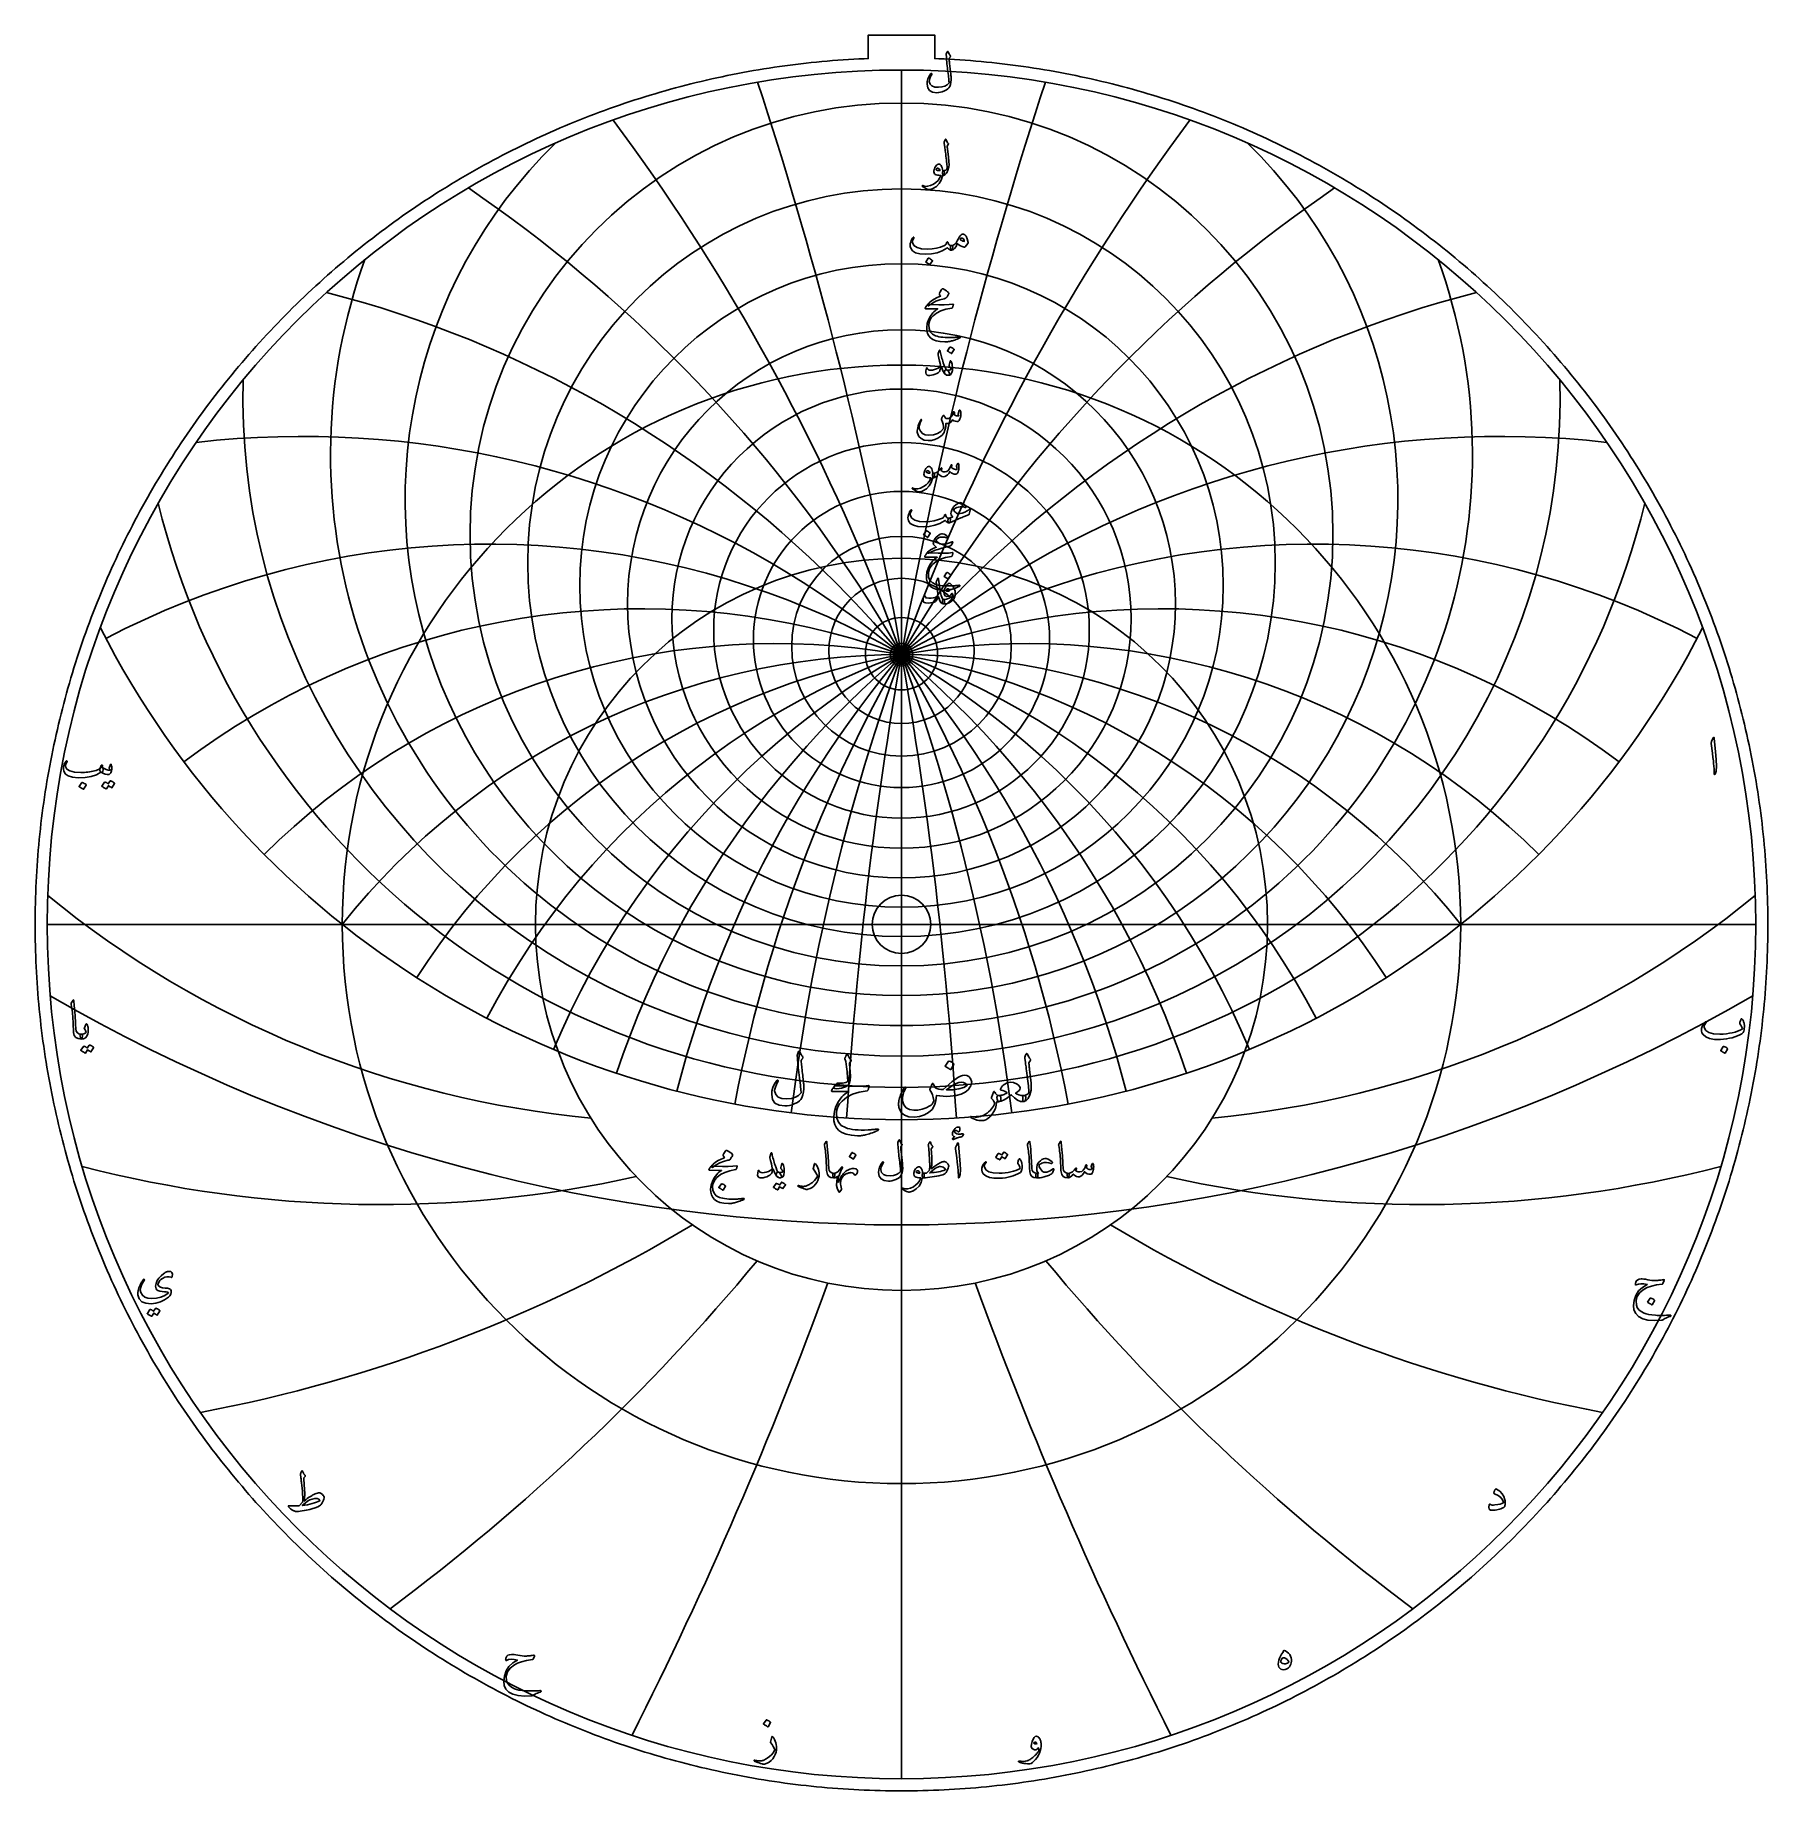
# Model space of a CAD drawing. Header units: millimetres. Extents: x -62 to 62, y -62 to 63.
import ezdxf

# ---------------------------------------------------------------- set-up
doc = ezdxf.new("R2010")
doc.units = ezdxf.units.MM
for name, color, linetype in [('CUT_INNER', 6, 'Continuous'), ('CUT_OUTER', 1, 'Continuous'), ('ENGRAVE', 7, 'Continuous'), ('ENGRAVE_FINE', 8, 'Continuous'), ('TEXT', 5, 'Continuous')]:
    doc.layers.add(name, color=color, linetype=linetype)

msp = doc.modelspace()

# ---------------------------------------------------------------- linework, layer by layer
at = {"layer": 'CUT_INNER'}
msp.add_circle((0, 0), 2.075, dxfattribs=at)
at = {"layer": 'CUT_OUTER'}
msp.add_lwpolyline([(61.6113, -0.378), (61.6079, -0.7561), (61.6021, -1.1341), (61.5939, -1.512), (61.5835, -1.89), (61.5708, -2.2678), (61.5557, -2.6455), (61.5383, -3.0232), (61.5186, -3.4007), (61.4966, -3.7781), (61.4722, -4.1554), (61.4456, -4.5325), (61.4166, -4.9094), (61.3853, -5.2862), (61.3517, -5.6627), (61.3158, -6.0391), (61.2776, -6.4152), (61.2371, -6.7911), (61.1943, -7.1667), (61.1491, -7.542), (61.1017, -7.9171), (61.052, -8.2919), (61, -8.6663), (60.9456, -9.0404), (60.889, -9.4142), (60.8301, -9.7876), (60.7689, -10.1607), (60.7054, -10.5334), (60.6396, -10.9057), (60.5716, -11.2775), (60.5012, -11.649), (60.4286, -12.02), (60.3537, -12.3906), (60.2766, -12.7606), (60.1971, -13.1303), (60.1154, -13.4994), (60.0315, -13.868), (59.9453, -14.2361), (59.8568, -14.6036), (59.7661, -14.9706), (59.6731, -15.3371), (59.5778, -15.7029), (59.4804, -16.0682), (59.3807, -16.4328), (59.2787, -16.7969), (59.1745, -17.1603), (59.0681, -17.5231), (58.9595, -17.8852), (58.8486, -18.2466), (58.7356, -18.6073), (58.6203, -18.9674), (58.5028, -19.3267), (58.3831, -19.6853), (58.2612, -20.0432), (58.1372, -20.4003), (58.0109, -20.7566), (57.8824, -21.1122), (57.7518, -21.4669), (57.619, -21.8209), (57.484, -22.174), (57.3469, -22.5263), (57.2076, -22.8778), (57.0661, -23.2284), (56.9225, -23.5781), (56.7768, -23.9269), (56.6289, -24.2748), (56.4789, -24.6218), (56.3267, -24.9679), (56.1725, -25.3131), (56.0161, -25.6573), (55.8576, -26.0005), (55.697, -26.3427), (55.5344, -26.684), (55.3696, -27.0242), (55.2027, -27.3635), (55.0338, -27.7017), (54.8628, -28.0388), (54.6897, -28.3749), (54.5146, -28.71), (54.3374, -29.0439), (54.1581, -29.3768), (53.9769, -29.7085), (53.7936, -30.0392), (53.6082, -30.3687), (53.4209, -30.6971), (53.2315, -31.0243), (53.0402, -31.3503), (52.8468, -31.6752), (52.6515, -31.9988), (52.4541, -32.3213), (52.2548, -32.6425), (52.0535, -32.9625), (51.8503, -33.2813), (51.6451, -33.5988), (51.438, -33.9151), (51.2289, -34.2301), (51.0179, -34.5438), (50.805, -34.8562), (50.5902, -35.1672), (50.3734, -35.477), (50.1548, -35.7854), (49.9343, -36.0925), (49.7119, -36.3982), (49.4876, -36.7025), (49.2615, -37.0055), (49.0335, -37.307), (48.8037, -37.6072), (48.572, -37.906), (48.3385, -38.2033), (48.1032, -38.4992), (47.866, -38.7936), (47.6271, -39.0866), (47.3864, -39.3781), (47.1439, -39.6681), (46.8996, -39.9566), (46.6535, -40.2436), (46.4057, -40.5291), (46.1562, -40.8131), (45.9049, -41.0955), (45.6519, -41.3764), (45.3971, -41.6558), (45.1407, -41.9335), (44.8825, -42.2097), (44.6227, -42.4843), (44.3612, -42.7573), (44.098, -43.0287), (43.8331, -43.2985), (43.5666, -43.5666), (43.2985, -43.8331), (43.0287, -44.098), (42.7573, -44.3612), (42.4843, -44.6227), (42.2097, -44.8825), (41.9335, -45.1407), (41.6558, -45.3971), (41.3764, -45.6519), (41.0955, -45.9049), (40.8131, -46.1562), (40.5291, -46.4057), (40.2436, -46.6535), (39.9566, -46.8996), (39.6681, -47.1439), (39.3781, -47.3864), (39.0866, -47.6271), (38.7936, -47.866), (38.4992, -48.1032), (38.2033, -48.3385), (37.906, -48.572), (37.6072, -48.8037), (37.307, -49.0335), (37.0055, -49.2615), (36.7025, -49.4876), (36.3982, -49.7119), (36.0925, -49.9343), (35.7854, -50.1548), (35.477, -50.3734), (35.1672, -50.5902), (34.8562, -50.805), (34.5438, -51.0179), (34.2301, -51.2289), (33.9151, -51.438), (33.5988, -51.6451), (33.2813, -51.8503), (32.9625, -52.0535), (32.6425, -52.2548), (32.3213, -52.4541), (31.9988, -52.6515), (31.6752, -52.8468), (31.3503, -53.0402), (31.0243, -53.2315), (30.6971, -53.4209), (30.3687, -53.6082), (30.0392, -53.7936), (29.7085, -53.9769), (29.3768, -54.1581), (29.0439, -54.3374), (28.71, -54.5146), (28.3749, -54.6897), (28.0388, -54.8628), (27.7017, -55.0338), (27.3635, -55.2027), (27.0242, -55.3696), (26.684, -55.5344), (26.3427, -55.697), (26.0005, -55.8576), (25.6573, -56.0161), (25.3131, -56.1725), (24.9679, -56.3267), (24.6218, -56.4789), (24.2748, -56.6289), (23.9269, -56.7768), (23.5781, -56.9225), (23.2284, -57.0661), (22.8778, -57.2076), (22.5263, -57.3469), (22.174, -57.484), (21.8209, -57.619), (21.4669, -57.7518), (21.1122, -57.8824), (20.7566, -58.0109), (20.4003, -58.1372), (20.0432, -58.2612), (19.6853, -58.3831), (19.3267, -58.5028), (18.9674, -58.6203), (18.6073, -58.7356), (18.2466, -58.8486), (17.8852, -58.9595), (17.5231, -59.0681), (17.1603, -59.1745), (16.7969, -59.2787), (16.4328, -59.3807), (16.0682, -59.4804), (15.7029, -59.5778), (15.3371, -59.6731), (14.9706, -59.7661), (14.6036, -59.8568), (14.2361, -59.9453), (13.868, -60.0315), (13.4994, -60.1154), (13.1303, -60.1971), (12.7606, -60.2766), (12.3906, -60.3537), (12.02, -60.4286), (11.649, -60.5012), (11.2775, -60.5716), (10.9057, -60.6396), (10.5334, -60.7054), (10.1607, -60.7689), (9.7876, -60.8301), (9.4142, -60.889), (9.0404, -60.9456), (8.6663, -61), (8.2919, -61.052), (7.9171, -61.1017), (7.542, -61.1491), (7.1667, -61.1943), (6.7911, -61.2371), (6.4152, -61.2776), (6.0391, -61.3158), (5.6627, -61.3517), (5.2862, -61.3853), (4.9094, -61.4166), (4.5325, -61.4456), (4.1554, -61.4722), (3.7781, -61.4966), (3.4007, -61.5186), (3.0232, -61.5383), (2.6455, -61.5557), (2.2678, -61.5708), (1.89, -61.5835), (1.512, -61.5939), (1.1341, -61.6021), (0.7561, -61.6079), (0.378, -61.6113), (0, -61.6125), (-0.378, -61.6113), (-0.7561, -61.6079), (-1.1341, -61.6021), (-1.512, -61.5939), (-1.89, -61.5835), (-2.2678, -61.5708), (-2.6455, -61.5557), (-3.0232, -61.5383), (-3.4007, -61.5186), (-3.7781, -61.4966), (-4.1554, -61.4722), (-4.5325, -61.4456), (-4.9094, -61.4166), (-5.2862, -61.3853), (-5.6627, -61.3517), (-6.0391, -61.3158), (-6.4152, -61.2776), (-6.7911, -61.2371), (-7.1667, -61.1943), (-7.542, -61.1491), (-7.9171, -61.1017), (-8.2919, -61.052), (-8.6663, -61), (-9.0404, -60.9456), (-9.4142, -60.889), (-9.7876, -60.8301), (-10.1607, -60.7689), (-10.5334, -60.7054), (-10.9057, -60.6396), (-11.2775, -60.5716), (-11.649, -60.5012), (-12.02, -60.4286), (-12.3906, -60.3537), (-12.7606, -60.2766), (-13.1303, -60.1971), (-13.4994, -60.1154), (-13.868, -60.0315), (-14.2361, -59.9453), (-14.6036, -59.8568), (-14.9706, -59.7661), (-15.3371, -59.6731), (-15.7029, -59.5778), (-16.0682, -59.4804), (-16.4328, -59.3807), (-16.7969, -59.2787), (-17.1603, -59.1745), (-17.5231, -59.0681), (-17.8852, -58.9595), (-18.2466, -58.8486), (-18.6073, -58.7356), (-18.9674, -58.6203), (-19.3267, -58.5028), (-19.6853, -58.3831), (-20.0432, -58.2612), (-20.4003, -58.1372), (-20.7566, -58.0109), (-21.1122, -57.8824), (-21.4669, -57.7518), (-21.8209, -57.619), (-22.174, -57.484), (-22.5263, -57.3469), (-22.8778, -57.2076), (-23.2284, -57.0661), (-23.5781, -56.9225), (-23.9269, -56.7768), (-24.2748, -56.6289), (-24.6218, -56.4789), (-24.9679, -56.3267), (-25.3131, -56.1725), (-25.6573, -56.0161), (-26.0005, -55.8576), (-26.3427, -55.697), (-26.684, -55.5344), (-27.0242, -55.3696), (-27.3635, -55.2027), (-27.7017, -55.0338), (-28.0388, -54.8628), (-28.3749, -54.6897), (-28.71, -54.5146), (-29.0439, -54.3374), (-29.3768, -54.1581), (-29.7085, -53.9769), (-30.0392, -53.7936), (-30.3687, -53.6082), (-30.6971, -53.4209), (-31.0243, -53.2315), (-31.3503, -53.0402), (-31.6752, -52.8468), (-31.9988, -52.6515), (-32.3213, -52.4541), (-32.6425, -52.2548), (-32.9625, -52.0535), (-33.2813, -51.8503), (-33.5988, -51.6451), (-33.9151, -51.438), (-34.2301, -51.2289), (-34.5438, -51.0179), (-34.8562, -50.805), (-35.1672, -50.5902), (-35.477, -50.3734), (-35.7854, -50.1548), (-36.0925, -49.9343), (-36.3982, -49.7119), (-36.7025, -49.4876), (-37.0055, -49.2615), (-37.307, -49.0335), (-37.6072, -48.8037), (-37.906, -48.572), (-38.2033, -48.3385), (-38.4992, -48.1032), (-38.7936, -47.866), (-39.0866, -47.6271), (-39.3781, -47.3864), (-39.6681, -47.1439), (-39.9566, -46.8996), (-40.2436, -46.6535), (-40.5291, -46.4057), (-40.8131, -46.1562), (-41.0955, -45.9049), (-41.3764, -45.6519), (-41.6558, -45.3971), (-41.9335, -45.1407), (-42.2097, -44.8825), (-42.4843, -44.6227), (-42.7573, -44.3612), (-43.0287, -44.098), (-43.2985, -43.8331), (-43.5666, -43.5666), (-43.8331, -43.2985), (-44.098, -43.0287), (-44.3612, -42.7573), (-44.6227, -42.4843), (-44.8825, -42.2097), (-45.1407, -41.9335), (-45.3971, -41.6558), (-45.6519, -41.3764), (-45.9049, -41.0955), (-46.1562, -40.8131), (-46.4057, -40.5291), (-46.6535, -40.2436), (-46.8996, -39.9566), (-47.1439, -39.6681), (-47.3864, -39.3781), (-47.6271, -39.0866), (-47.866, -38.7936), (-48.1032, -38.4992), (-48.3385, -38.2033), (-48.572, -37.906), (-48.8037, -37.6072), (-49.0335, -37.307), (-49.2615, -37.0055), (-49.4876, -36.7025), (-49.7119, -36.3982), (-49.9343, -36.0925), (-50.1548, -35.7854), (-50.3734, -35.477), (-50.5902, -35.1672), (-50.805, -34.8562), (-51.0179, -34.5438), (-51.2289, -34.2301), (-51.438, -33.9151), (-51.6451, -33.5988), (-51.8503, -33.2813), (-52.0535, -32.9625), (-52.2548, -32.6425), (-52.4541, -32.3213), (-52.6515, -31.9988), (-52.8468, -31.6752), (-53.0402, -31.3503), (-53.2315, -31.0243), (-53.4209, -30.6971), (-53.6082, -30.3687), (-53.7936, -30.0392), (-53.9769, -29.7085), (-54.1581, -29.3768), (-54.3374, -29.0439), (-54.5146, -28.71), (-54.6897, -28.3749), (-54.8628, -28.0388), (-55.0338, -27.7017), (-55.2027, -27.3635), (-55.3696, -27.0242), (-55.5344, -26.684), (-55.697, -26.3427), (-55.8576, -26.0005), (-56.0161, -25.6573), (-56.1725, -25.3131), (-56.3267, -24.9679), (-56.4789, -24.6218), (-56.6289, -24.2748), (-56.7768, -23.9269), (-56.9225, -23.5781), (-57.0661, -23.2284), (-57.2076, -22.8778), (-57.3469, -22.5263), (-57.484, -22.174), (-57.619, -21.8209), (-57.7518, -21.4669), (-57.8824, -21.1122), (-58.0109, -20.7566), (-58.1372, -20.4003), (-58.2612, -20.0432), (-58.3831, -19.6853), (-58.5028, -19.3267), (-58.6203, -18.9674), (-58.7356, -18.6073), (-58.8486, -18.2466), (-58.9595, -17.8852), (-59.0681, -17.5231), (-59.1745, -17.1603), (-59.2787, -16.7969), (-59.3807, -16.4328), (-59.4804, -16.0682), (-59.5778, -15.7029), (-59.6731, -15.3371), (-59.7661, -14.9706), (-59.8568, -14.6036), (-59.9453, -14.2361), (-60.0315, -13.868), (-60.1154, -13.4994), (-60.1971, -13.1303), (-60.2766, -12.7606), (-60.3537, -12.3906), (-60.4286, -12.02), (-60.5012, -11.649), (-60.5716, -11.2775), (-60.6396, -10.9057), (-60.7054, -10.5334), (-60.7689, -10.1607), (-60.8301, -9.7876), (-60.889, -9.4142), (-60.9456, -9.0404), (-61, -8.6663), (-61.052, -8.2919), (-61.1017, -7.9171), (-61.1491, -7.542), (-61.1943, -7.1667), (-61.2371, -6.7911), (-61.2776, -6.4152), (-61.3158, -6.0391), (-61.3517, -5.6627), (-61.3853, -5.2862), (-61.4166, -4.9094), (-61.4456, -4.5325), (-61.4722, -4.1554), (-61.4966, -3.7781), (-61.5186, -3.4007), (-61.5383, -3.0232), (-61.5557, -2.6455), (-61.5708, -2.2678), (-61.5835, -1.89), (-61.5939, -1.512), (-61.6021, -1.1341), (-61.6079, -0.7561), (-61.6113, -0.378), (-61.6125, 0), (-61.6113, 0.378), (-61.6079, 0.7561), (-61.6021, 1.1341), (-61.5939, 1.512), (-61.5835, 1.89), (-61.5708, 2.2678), (-61.5557, 2.6455), (-61.5383, 3.0232), (-61.5186, 3.4007), (-61.4966, 3.7781), (-61.4722, 4.1554), (-61.4456, 4.5325), (-61.4166, 4.9094), (-61.3853, 5.2862), (-61.3517, 5.6627), (-61.3158, 6.0391), (-61.2776, 6.4152), (-61.2371, 6.7911), (-61.1943, 7.1667), (-61.1491, 7.542), (-61.1017, 7.9171), (-61.052, 8.2919), (-61, 8.6663), (-60.9456, 9.0404), (-60.889, 9.4142), (-60.8301, 9.7876), (-60.7689, 10.1607), (-60.7054, 10.5334), (-60.6396, 10.9057), (-60.5716, 11.2775), (-60.5012, 11.649), (-60.4286, 12.02), (-60.3537, 12.3906), (-60.2766, 12.7606), (-60.1971, 13.1303), (-60.1154, 13.4994), (-60.0315, 13.868), (-59.9453, 14.2361), (-59.8568, 14.6036), (-59.7661, 14.9706), (-59.6731, 15.3371), (-59.5778, 15.7029), (-59.4804, 16.0682), (-59.3807, 16.4328), (-59.2787, 16.7969), (-59.1745, 17.1603), (-59.0681, 17.5231), (-58.9595, 17.8852), (-58.8486, 18.2466), (-58.7356, 18.6073), (-58.6203, 18.9674), (-58.5028, 19.3267), (-58.3831, 19.6853), (-58.2612, 20.0432), (-58.1372, 20.4003), (-58.0109, 20.7566), (-57.8824, 21.1122), (-57.7518, 21.4669), (-57.619, 21.8209), (-57.484, 22.174), (-57.3469, 22.5263), (-57.2076, 22.8778), (-57.0661, 23.2284), (-56.9225, 23.5781), (-56.7768, 23.9269), (-56.6289, 24.2748), (-56.4789, 24.6218), (-56.3267, 24.9679), (-56.1725, 25.3131), (-56.0161, 25.6573), (-55.8576, 26.0005), (-55.697, 26.3427), (-55.5344, 26.684), (-55.3696, 27.0242), (-55.2027, 27.3635), (-55.0338, 27.7017), (-54.8628, 28.0388), (-54.6897, 28.3749), (-54.5146, 28.71), (-54.3374, 29.0439), (-54.1581, 29.3768), (-53.9769, 29.7085), (-53.7936, 30.0392), (-53.6082, 30.3687), (-53.4209, 30.6971), (-53.2315, 31.0243), (-53.0402, 31.3503), (-52.8468, 31.6752), (-52.6515, 31.9988), (-52.4541, 32.3213), (-52.2548, 32.6425), (-52.0535, 32.9625), (-51.8503, 33.2813), (-51.6451, 33.5988), (-51.438, 33.9151), (-51.2289, 34.2301), (-51.0179, 34.5438), (-50.805, 34.8562), (-50.5902, 35.1672), (-50.3734, 35.477), (-50.1548, 35.7854), (-49.9343, 36.0925), (-49.7119, 36.3982), (-49.4876, 36.7025), (-49.2615, 37.0055), (-49.0335, 37.307), (-48.8037, 37.6072), (-48.572, 37.906), (-48.3385, 38.2033), (-48.1032, 38.4992), (-47.866, 38.7936), (-47.6271, 39.0866), (-47.3864, 39.3781), (-47.1439, 39.6681), (-46.8996, 39.9566), (-46.6535, 40.2436), (-46.4057, 40.5291), (-46.1562, 40.8131), (-45.9049, 41.0955), (-45.6519, 41.3764), (-45.3971, 41.6558), (-45.1407, 41.9335), (-44.8825, 42.2097), (-44.6227, 42.4843), (-44.3612, 42.7573), (-44.098, 43.0287), (-43.8331, 43.2985), (-43.5666, 43.5666), (-43.2985, 43.8331), (-43.0287, 44.098), (-42.7573, 44.3612), (-42.4843, 44.6227), (-42.2097, 44.8825), (-41.9335, 45.1407), (-41.6558, 45.3971), (-41.3764, 45.6519), (-41.0955, 45.9049), (-40.8131, 46.1562), (-40.5291, 46.4057), (-40.2436, 46.6535), (-39.9566, 46.8996), (-39.6681, 47.1439), (-39.3781, 47.3864), (-39.0866, 47.6271), (-38.7936, 47.866), (-38.4992, 48.1032), (-38.2033, 48.3385), (-37.906, 48.572), (-37.6072, 48.8037), (-37.307, 49.0335), (-37.0055, 49.2615), (-36.7025, 49.4876), (-36.3982, 49.7119), (-36.0925, 49.9343), (-35.7854, 50.1548), (-35.477, 50.3734), (-35.1672, 50.5902), (-34.8562, 50.805), (-34.5438, 51.0179), (-34.2301, 51.2289), (-33.9151, 51.438), (-33.5988, 51.6451), (-33.2813, 51.8503), (-32.9625, 52.0535), (-32.6425, 52.2548), (-32.3213, 52.4541), (-31.9988, 52.6515), (-31.6752, 52.8468), (-31.3503, 53.0402), (-31.0243, 53.2315), (-30.6971, 53.4209), (-30.3687, 53.6082), (-30.0392, 53.7936), (-29.7085, 53.9769), (-29.3768, 54.1581), (-29.0439, 54.3374), (-28.71, 54.5146), (-28.3749, 54.6897), (-28.0388, 54.8628), (-27.7017, 55.0338), (-27.3635, 55.2027), (-27.0242, 55.3696), (-26.684, 55.5344), (-26.3427, 55.697), (-26.0005, 55.8576), (-25.6573, 56.0161), (-25.3131, 56.1725), (-24.9679, 56.3267), (-24.6218, 56.4789), (-24.2748, 56.6289), (-23.9269, 56.7768), (-23.5781, 56.9225), (-23.2284, 57.0661), (-22.8778, 57.2076), (-22.5263, 57.3469), (-22.174, 57.484), (-21.8209, 57.619), (-21.4669, 57.7518), (-21.1122, 57.8824), (-20.7566, 58.0109), (-20.4003, 58.1372), (-20.0432, 58.2612), (-19.6853, 58.3831), (-19.3267, 58.5028), (-18.9674, 58.6203), (-18.6073, 58.7356), (-18.2466, 58.8486), (-17.8852, 58.9595), (-17.5231, 59.0681), (-17.1603, 59.1745), (-16.7969, 59.2787), (-16.4328, 59.3807), (-16.0682, 59.4804), (-15.7029, 59.5778), (-15.3371, 59.6731), (-14.9706, 59.7661), (-14.6036, 59.8568), (-14.2361, 59.9453), (-13.868, 60.0315), (-13.4994, 60.1154), (-13.1303, 60.1971), (-12.7606, 60.2766), (-12.3906, 60.3537), (-12.02, 60.4286), (-11.649, 60.5012), (-11.2775, 60.5716), (-10.9057, 60.6396), (-10.5334, 60.7054), (-10.1607, 60.7689), (-9.7876, 60.8301), (-9.4142, 60.889), (-9.0404, 60.9456), (-8.6663, 61), (-8.2919, 61.052), (-7.9171, 61.1017), (-7.542, 61.1491), (-7.1667, 61.1943), (-6.7911, 61.2371), (-6.4152, 61.2776), (-6.0391, 61.3158), (-5.6627, 61.3517), (-5.2862, 61.3853), (-4.9094, 61.4166), (-4.5325, 61.4456), (-4.1554, 61.4722), (-3.7781, 61.4966), (-3.4007, 61.5186), (-3.0232, 61.5383), (-2.6455, 61.5557), (-2.3625, 61.567), (-2.3625, 63.2325), (2.3625, 63.2325), (2.3625, 61.567), (2.6455, 61.5557), (3.0232, 61.5383), (3.4007, 61.5186), (3.7781, 61.4966), (4.1554, 61.4722), (4.5325, 61.4456), (4.9094, 61.4166), (5.2862, 61.3853), (5.6627, 61.3517), (6.0391, 61.3158), (6.4152, 61.2776), (6.7911, 61.2371), (7.1667, 61.1943), (7.542, 61.1491), (7.9171, 61.1017), (8.2919, 61.052), (8.6663, 61), (9.0404, 60.9456), (9.4142, 60.889), (9.7876, 60.8301), (10.1607, 60.7689), (10.5334, 60.7054), (10.9057, 60.6396), (11.2775, 60.5716), (11.649, 60.5012), (12.02, 60.4286), (12.3906, 60.3537), (12.7606, 60.2766), (13.1303, 60.1971), (13.4994, 60.1154), (13.868, 60.0315), (14.2361, 59.9453), (14.6036, 59.8568), (14.9706, 59.7661), (15.3371, 59.6731), (15.7029, 59.5778), (16.0682, 59.4804), (16.4328, 59.3807), (16.7969, 59.2787), (17.1603, 59.1745), (17.5231, 59.0681), (17.8852, 58.9595), (18.2466, 58.8486), (18.6073, 58.7356), (18.9674, 58.6203), (19.3267, 58.5028), (19.6853, 58.3831), (20.0432, 58.2612), (20.4003, 58.1372), (20.7566, 58.0109), (21.1122, 57.8824), (21.4669, 57.7518), (21.8209, 57.619), (22.174, 57.484), (22.5263, 57.3469), (22.8778, 57.2076), (23.2284, 57.0661), (23.5781, 56.9225), (23.9269, 56.7768), (24.2748, 56.6289), (24.6218, 56.4789), (24.9679, 56.3267), (25.3131, 56.1725), (25.6573, 56.0161), (26.0005, 55.8576), (26.3427, 55.697), (26.684, 55.5344), (27.0242, 55.3696), (27.3635, 55.2027), (27.7017, 55.0338), (28.0388, 54.8628), (28.3749, 54.6897), (28.71, 54.5146), (29.0439, 54.3374), (29.3768, 54.1581), (29.7085, 53.9769), (30.0392, 53.7936), (30.3687, 53.6082), (30.6971, 53.4209), (31.0243, 53.2315), (31.3503, 53.0402), (31.6752, 52.8468), (31.9988, 52.6515), (32.3213, 52.4541), (32.6425, 52.2548), (32.9625, 52.0535), (33.2813, 51.8503), (33.5988, 51.6451), (33.9151, 51.438), (34.2301, 51.2289), (34.5438, 51.0179), (34.8562, 50.805), (35.1672, 50.5902), (35.477, 50.3734), (35.7854, 50.1548), (36.0925, 49.9343), (36.3982, 49.7119), (36.7025, 49.4876), (37.0055, 49.2615), (37.307, 49.0335), (37.6072, 48.8037), (37.906, 48.572), (38.2033, 48.3385), (38.4992, 48.1032), (38.7936, 47.866), (39.0866, 47.6271), (39.3781, 47.3864), (39.6681, 47.1439), (39.9566, 46.8996), (40.2436, 46.6535), (40.5291, 46.4057), (40.8131, 46.1562), (41.0955, 45.9049), (41.3764, 45.6519), (41.6558, 45.3971), (41.9335, 45.1407), (42.2097, 44.8825), (42.4843, 44.6227), (42.7573, 44.3612), (43.0287, 44.098), (43.2985, 43.8331), (43.5666, 43.5666), (43.8331, 43.2985), (44.098, 43.0287), (44.3612, 42.7573), (44.6227, 42.4843), (44.8825, 42.2097), (45.1407, 41.9335), (45.3971, 41.6558), (45.6519, 41.3764), (45.9049, 41.0955), (46.1562, 40.8131), (46.4057, 40.5291), (46.6535, 40.2436), (46.8996, 39.9566), (47.1439, 39.6681), (47.3864, 39.3781), (47.6271, 39.0866), (47.866, 38.7936), (48.1032, 38.4992), (48.3385, 38.2033), (48.572, 37.906), (48.8037, 37.6072), (49.0335, 37.307), (49.2615, 37.0055), (49.4876, 36.7025), (49.7119, 36.3982), (49.9343, 36.0925), (50.1548, 35.7854), (50.3734, 35.477), (50.5902, 35.1672), (50.805, 34.8562), (51.0179, 34.5438), (51.2289, 34.2301), (51.438, 33.9151), (51.6451, 33.5988), (51.8503, 33.2813), (52.0535, 32.9625), (52.2548, 32.6425), (52.4541, 32.3213), (52.6515, 31.9988), (52.8468, 31.6752), (53.0402, 31.3503), (53.2315, 31.0243), (53.4209, 30.6971), (53.6082, 30.3687), (53.7936, 30.0392), (53.9769, 29.7085), (54.1581, 29.3768), (54.3374, 29.0439), (54.5146, 28.71), (54.6897, 28.3749), (54.8628, 28.0388), (55.0338, 27.7017), (55.2027, 27.3635), (55.3696, 27.0242), (55.5344, 26.684), (55.697, 26.3427), (55.8576, 26.0005), (56.0161, 25.6573), (56.1725, 25.3131), (56.3267, 24.9679), (56.4789, 24.6218), (56.6289, 24.2748), (56.7768, 23.9269), (56.9225, 23.5781), (57.0661, 23.2284), (57.2076, 22.8778), (57.3469, 22.5263), (57.484, 22.174), (57.619, 21.8209), (57.7518, 21.4669), (57.8824, 21.1122), (58.0109, 20.7566), (58.1372, 20.4003), (58.2612, 20.0432), (58.3831, 19.6853), (58.5028, 19.3267), (58.6203, 18.9674), (58.7356, 18.6073), (58.8486, 18.2466), (58.9595, 17.8852), (59.0681, 17.5231), (59.1745, 17.1603), (59.2787, 16.7969), (59.3807, 16.4328), (59.4804, 16.0682), (59.5778, 15.7029), (59.6731, 15.3371), (59.7661, 14.9706), (59.8568, 14.6036), (59.9453, 14.2361), (60.0315, 13.868), (60.1154, 13.4994), (60.1971, 13.1303), (60.2766, 12.7606), (60.3537, 12.3906), (60.4286, 12.02), (60.5012, 11.649), (60.5716, 11.2775), (60.6396, 10.9057), (60.7054, 10.5334), (60.7689, 10.1607), (60.8301, 9.7876), (60.889, 9.4142), (60.9456, 9.0404), (61, 8.6663), (61.052, 8.2919), (61.1017, 7.9171), (61.1491, 7.542), (61.1943, 7.1667), (61.2371, 6.7911), (61.2776, 6.4152), (61.3158, 6.0391), (61.3517, 5.6627), (61.3853, 5.2862), (61.4166, 4.9094), (61.4456, 4.5325), (61.4722, 4.1554), (61.4966, 3.7781), (61.5186, 3.4007), (61.5383, 3.0232), (61.5557, 2.6455), (61.5708, 2.2678), (61.5835, 1.89), (61.5939, 1.512), (61.6021, 1.1341), (61.6079, 0.7561), (61.6113, 0.378), (61.6125, 0)], close=True, dxfattribs=at)
at = {"layer": 'ENGRAVE'}
for points in [[(0, -60.75), (0, 60.75)], [(-60.75, 0), (60.75, 0)], [(0, -60.75), (0, -26.0306)]]:
    msp.add_lwpolyline(points, dxfattribs=at)
for centre, radius in [((0, 0), 60.75), ((0, 27.7247), 30.6799), ((0, 25.7138), 26.5815), ((0, 24.0944), 22.8794), ((0, 22.7886), 19.4843), ((0, 0), 39.7663), ((0, 21.74), 16.328), ((0, 20.9074), 13.3575), ((0, 20.2606), 10.5298), ((0, 19.7776), 7.8093), ((0, 0), 26.0306), ((0, 19.4429), 5.1653), ((0, 19.246), 2.5706), ((0, 19.181), 0.81)]:
    msp.add_circle(centre, radius, dxfattribs=at)
for centre, radius, start, end in [((0, 30.237), 35.2959, 134.190083, 45.809917), ((0, 33.4089), 40.5998, 160.039645, 19.960355), ((0, 37.4765), 46.8402, 178.497173, 1.502827), ((0, 42.8055), 54.3963, 193.671755, 346.328245), ((0, 49.9931), 63.8801, 206.896553, 333.103447), ((0, -31.6315), 50.8125, 38.5, 141.5), ((0, -31.6315), 50.8125, 38.5, 141.5), ((-15.4272, 57.575), 71.6536, 230.798823, 264.663339), ((15.4272, 57.575), 71.6536, 275.336661, 309.201177), ((-37.0581, 64.1865), 84.1105, 255.398387, 282.49), ((37.0581, 64.1865), 84.1105, 257.51, 284.601613), ((-69.5924, 69.5924), 106.1488, 280.713133, 301.031842), ((69.5924, 69.5924), 106.1488, 238.968158, 259.286867), ((-127.4772, 73.599), 152.4749, 306.693749, 320.239556), ((127.4772, 73.599), 152.4749, 219.760444, 233.306251), ((-283.8681, 76.0622), 296.5602, 333.200288, 339.973191), ((283.8681, 76.0622), 296.5602, 200.026809, 206.799712)]:
    msp.add_arc(centre, radius, start, end, dxfattribs=at)
at = {"layer": 'ENGRAVE_FINE'}
for centre, radius, start, end in [((-288.1722, -31.6315), 292.6177, 3.499959, 18.224493), ((-288.1722, -31.6315), 292.6177, 3.499959, 18.224493), ((288.1722, -31.6315), 292.6177, 161.775507, 176.500041), ((288.1722, -31.6315), 292.6177, 161.775507, 176.500041), ((-139.6063, -31.6315), 148.5659, 7.047208, 36.713336), ((-139.6063, -31.6315), 148.5659, 7.047208, 36.713336), ((139.6063, -31.6315), 148.5659, 143.286664, 172.952792), ((139.6063, -31.6315), 148.5659, 143.286664, 172.952792), ((-88.0099, -31.6315), 101.6251, 10.691435, 55.741382), ((-88.0099, -31.6315), 101.6251, 10.691435, 55.741382), ((88.0099, -31.6315), 101.6251, 124.258618, 169.308565), ((88.0099, -31.6315), 101.6251, 124.258618, 169.308565), ((-60.556, -31.6315), 79.0503, 14.487373, 75.591597), ((-60.556, -31.6315), 79.0503, 14.487373, 75.591597), ((60.556, -31.6315), 79.0503, 104.408403, 165.512627), ((60.556, -31.6315), 79.0503, 104.408403, 165.512627), ((-42.6368, -31.6315), 66.3311, 18.497944, 96.512476), ((-42.6368, -31.6315), 66.3311, 18.497944, 96.512476), ((42.6368, -31.6315), 66.3311, 83.487524, 161.502056), ((42.6368, -31.6315), 66.3311, 83.487524, 161.502056), ((-29.3366, -31.6315), 58.6733, 22.798279, 117.663934), ((-29.3366, -31.6315), 58.6733, 22.798279, 117.663934), ((29.3366, -31.6315), 58.6733, 62.336066, 157.201721), ((29.3366, -31.6315), 58.6733, 62.336066, 157.201721), ((-18.4943, -31.6315), 54.0736, 27.481076, 126.986234), ((-18.4943, -31.6315), 54.0736, 27.481076, 126.986234), ((18.4943, -31.6315), 54.0736, 53.013766, 152.518924), ((18.4943, -31.6315), 54.0736, 53.013766, 152.518924), ((-8.9596, -31.6315), 51.5964, 32.663988, 134.807896), ((-8.9596, -31.6315), 51.5964, 32.663988, 134.807896), ((8.9596, -31.6315), 51.5964, 45.192104, 147.336012), ((8.9596, -31.6315), 51.5964, 45.192104, 147.336012), ((0, 99.2717), 120.6389, 239.880424, 300.119576)]:
    msp.add_arc(centre, radius, start, end, dxfattribs=at)
at = {"layer": 'TEXT'}
for points in [[(3.2532, 62.0429), (3.2595, 62.0539), (3.2676, 62.0618), (3.2775, 62.0665), (3.2892, 62.068), (3.3008, 62.066), (3.3107, 62.06), (3.3188, 62.0499), (3.3251, 62.0357), (3.3585, 61.9533), (3.3942, 61.8821), (3.4322, 61.8222), (3.4724, 61.7734), (3.4843, 61.7559), (3.4877, 61.7357), (3.4825, 61.7128), (3.4688, 61.6872), (3.46, 61.6749), (3.4517, 61.663), (3.4439, 61.6515), (3.4365, 61.6405), (3.4295, 61.6302), (3.423, 61.6207), (3.4169, 61.6122), (3.4113, 61.6046), (3.4019, 61.5907), (3.3951, 61.574), (3.3911, 61.5547), (3.3898, 61.5327), (3.394, 61.4706), (3.3996, 61.4029), (3.4066, 61.3296), (3.4149, 61.2507), (3.4243, 61.1662), (3.4347, 61.076), (3.4459, 60.9802), (3.458, 60.8788), (3.4716, 60.7777), (3.4836, 60.6826), (3.4941, 60.5936), (3.5029, 60.5106), (3.5104, 60.4335), (3.5168, 60.3619), (3.5221, 60.296), (3.5263, 60.2357), (3.531, 60.0572), (3.5164, 59.8881), (3.4825, 59.7285), (3.4293, 59.5783), (3.3774, 59.49), (3.2972, 59.4085), (3.1888, 59.3337), (3.052, 59.2657), (2.9038, 59.2093), (2.7646, 59.1696), (2.6344, 59.1465), (2.5131, 59.14), (2.2095, 59.1817), (1.9922, 59.2962), (1.861, 59.4835), (1.8161, 59.7435), (1.8318, 59.9373), (1.8826, 60.1271), (1.9684, 60.3128), (2.0892, 60.4944), (2.0984, 60.505), (2.108, 60.5115), (2.1181, 60.514), (2.1287, 60.5124), (2.1399, 60.5081), (2.1485, 60.5025), (2.1543, 60.4955), (2.1574, 60.4872), (2.1597, 60.4749), (2.1592, 60.463), (2.1561, 60.4515), (2.1503, 60.4405), (2.0678, 60.28), (2.011, 60.1432), (1.9798, 60.0303), (1.9742, 59.9411), (2.0342, 59.7492), (2.1637, 59.6151), (2.3629, 59.539), (2.6317, 59.5208), (2.874, 59.5471), (3.0799, 59.6079), (3.2494, 59.7033), (3.3826, 59.8334), (3.3798, 59.8961), (3.3749, 59.9694), (3.3681, 60.0533), (3.3592, 60.1477), (3.3481, 60.2529), (3.3345, 60.3691), (3.3185, 60.4963), (3.2999, 60.6345), (3.2824, 60.7771), (3.2658, 60.9175), (3.2501, 61.0556), (3.2353, 61.1914), (3.2216, 61.325), (3.2092, 61.4564), (3.1982, 61.5855), (3.1886, 61.7124), (3.1742, 61.8345), (3.1749, 61.8484), (3.1769, 61.8615), (3.1803, 61.8736), (3.185, 61.8848)], [(3.0359, 55.6318), (3.0601, 55.6904), (3.079, 55.7369), (3.0925, 55.7713), (3.1005, 55.7935), (3.1068, 55.8076), (3.1149, 55.8177), (3.1248, 55.8238), (3.1365, 55.8258), (3.1497, 55.8236), (3.1607, 55.8168), (3.1695, 55.8056), (3.176, 55.7899), (3.2058, 55.7129), (3.2416, 55.6435), (3.2831, 55.5817), (3.3305, 55.5276), (3.3437, 55.5103), (3.3475, 55.4908), (3.3419, 55.469), (3.3269, 55.445), (3.2478, 55.3336), (3.2532, 55.2838), (3.2586, 55.2348), (3.264, 55.1868), (3.2694, 55.1396), (3.2748, 55.0933), (3.2802, 55.048), (3.2856, 55.0035), (3.291, 54.96), (3.3406, 54.5567), (3.3709, 54.2414), (3.3819, 54.0142), (3.3736, 53.875), (3.3058, 53.6223), (3.2173, 53.4357), (3.1082, 53.3152), (2.9784, 53.2606), (2.9748, 53.2606), (2.9712, 53.2606), (2.9676, 53.2606), (2.964, 53.2606), (2.9427, 53.2808), (2.929, 53.3271), (2.9229, 53.3994), (2.9245, 53.4977), (2.9279, 53.5341), (2.938, 53.5606), (2.9548, 53.5772), (2.9784, 53.5839), (3.0695, 53.6021), (3.1454, 53.6351), (3.2061, 53.683), (3.2514, 53.7456), (3.2484, 53.8208), (3.2429, 53.9064), (3.2349, 54.0023), (3.2245, 54.1085), (3.2118, 54.2246), (3.1971, 54.3501), (3.1804, 54.485), (3.1616, 54.6294), (3.1443, 54.7713), (3.1284, 54.8989), (3.1138, 55.0121), (3.1005, 55.1109), (3.0891, 55.1953), (3.0799, 55.2653), (3.0729, 55.321), (3.0682, 55.3624), (3.0323, 55.5671), (3.0312, 55.5873), (3.0314, 55.6049), (3.0329, 55.6197), (3.0359, 55.6318)], [(2.9065, 53.2211), (2.8223, 52.9254), (2.6811, 52.6777), (2.4828, 52.4781), (2.2275, 52.3265), (2.1918, 52.3111), (2.1565, 52.2973), (2.1217, 52.2851), (2.0874, 52.2744), (2.0537, 52.2655), (2.0209, 52.2587), (1.989, 52.2538), (1.958, 52.251), (1.8808, 52.262), (1.7784, 52.3022), (1.6509, 52.3716), (1.4982, 52.4702), (1.4818, 52.4843), (1.4721, 52.498), (1.4692, 52.5113), (1.473, 52.5241), (1.4816, 52.534), (1.4928, 52.5385), (1.5067, 52.5376), (1.5233, 52.5313), (1.6821, 52.4799), (1.8601, 52.4801), (2.0575, 52.5319), (2.2742, 52.6355), (2.4511, 52.7556), (2.5976, 52.8968), (2.7134, 53.0592), (2.7987, 53.2426), (2.7981, 53.2491), (2.7961, 53.2543), (2.7927, 53.2581), (2.788, 53.2606), (2.6642, 53.2678), (2.5589, 53.2822), (2.472, 53.3037), (2.4035, 53.3325), (2.3506, 53.3769), (2.3173, 53.4384), (2.3038, 53.517), (2.3101, 53.6127), (2.3122, 53.6254), (2.3146, 53.6383), (2.3175, 53.6514), (2.3209, 53.6648), (2.3247, 53.6786), (2.329, 53.6931), (2.3337, 53.7082), (2.3389, 53.7241), (2.3811, 53.8267), (2.4323, 53.9118), (2.4925, 53.9794), (2.5616, 54.0294), (2.6324, 54.0568), (2.6973, 54.0564), (2.7563, 54.0281), (2.8095, 53.972), (2.856, 53.8938), (2.8913, 53.8031), (2.9153, 53.6998), (2.9281, 53.5839), (2.9352, 53.5841), (2.942, 53.5844), (2.9486, 53.585), (2.955, 53.5857), (2.9614, 53.5865), (2.9681, 53.5871), (2.9749, 53.5874), (2.982, 53.5875), (3.0062, 53.5824), (3.0251, 53.5669), (3.0386, 53.5411), (3.0466, 53.5049), (3.05, 53.4652), (3.0493, 53.425), (3.0446, 53.3843), (3.0359, 53.3432), (3.0244, 53.3071), (3.0116, 53.2813), (2.9975, 53.2658), (2.982, 53.2606), (2.9137, 53.2606), (2.9133, 53.2541), (2.9119, 53.2453), (2.9097, 53.2343), (2.9065, 53.2211)], [(2.7341, 53.6235), (2.6964, 53.6893), (2.655, 53.7357), (2.6101, 53.7629), (2.5616, 53.7708), (2.5327, 53.7631), (2.5068, 53.751), (2.4842, 53.7344), (2.4646, 53.7133), (2.4583, 53.7021), (2.4574, 53.6899), (2.4619, 53.6769), (2.4718, 53.663), (2.5089, 53.6304), (2.5625, 53.6082), (2.6328, 53.5963), (2.7197, 53.5947), (2.7287, 53.5965), (2.7341, 53.6019), (2.7359, 53.6109), (2.7341, 53.6235)], [(0.8191, 48.8517), (0.8319, 48.8656), (0.8452, 48.8714), (0.8589, 48.8692), (0.873, 48.8589), (0.8838, 48.8454), (0.8874, 48.8301), (0.8838, 48.813), (0.873, 48.7942), (0.8182, 48.7093), (0.7832, 48.6307), (0.7679, 48.5584), (0.7724, 48.4924), (0.8849, 48.2755), (1.1039, 48.1241), (1.4292, 48.0384), (1.861, 48.0181), (2.1815, 48.0417), (2.4889, 48.0909), (2.7833, 48.1657), (3.0646, 48.266), (3.1142, 48.2955), (3.1553, 48.3406), (3.1879, 48.4014), (3.2119, 48.478), (3.22, 48.4998), (3.2335, 48.5148), (3.2523, 48.5232), (3.2766, 48.5247), (3.2939, 48.5173), (3.3062, 48.5023), (3.3136, 48.4796), (3.3161, 48.4493), (3.3329, 48.3743), (3.3799, 48.3181), (3.4569, 48.2809), (3.564, 48.2625), (3.6026, 48.2539), (3.6287, 48.2319), (3.6421, 48.1964), (3.643, 48.1475), (3.63, 48.0563), (3.6125, 47.9912), (3.5905, 47.9521), (3.564, 47.9391), (3.4852, 47.9494), (3.4104, 47.9804), (3.3397, 48.0321), (3.273, 48.1044), (3.2674, 48.1073), (3.2577, 48.1053), (3.244, 48.0983), (3.2263, 48.0864), (2.8913, 47.8978), (2.5257, 47.7631), (2.1296, 47.6822), (1.703, 47.6553), (1.3087, 47.6822), (1.0024, 47.7631), (0.7841, 47.8978), (0.6539, 48.0864), (0.6242, 48.1917), (0.6144, 48.2993), (0.6242, 48.4091), (0.6539, 48.5211), (0.6938, 48.6253), (0.7347, 48.7151), (0.7765, 48.7906), (0.8191, 48.8517)], [(4.3975, 49.0816), (4.51, 49.0416), (4.6032, 48.9289), (4.6771, 48.7434), (4.7316, 48.4852), (4.7337, 48.4666), (4.7325, 48.4502), (4.7283, 48.436), (4.7209, 48.4241), (4.5233, 48.1762), (4.5096, 48.1612), (4.4936, 48.152), (4.4754, 48.1486), (4.455, 48.1511), (4.3207, 48.1969), (4.1945, 48.2553), (4.0764, 48.3262), (3.9664, 48.4098), (3.8777, 48.2038), (3.7805, 48.0568), (3.6747, 47.9685), (3.5604, 47.9391), (3.5476, 47.9438), (3.5344, 47.958), (3.5207, 47.9815), (3.5065, 48.0146), (3.4847, 48.0963), (3.4769, 48.1619), (3.4829, 48.2113), (3.5029, 48.2445), (3.5146, 48.2524), (3.5281, 48.258), (3.5433, 48.2613), (3.5604, 48.2625), (3.6421, 48.2764), (3.7221, 48.3146), (3.8002, 48.377), (3.8766, 48.4636), (3.91, 48.5139), (3.9601, 48.5966), (4.0268, 48.7115), (4.1101, 48.8589), (4.1752, 48.9563), (4.2448, 49.0259), (4.3189, 49.0677), (4.3975, 49.0816)], [(4.1388, 48.7295), (4.2062, 48.6734), (4.2825, 48.6271), (4.3679, 48.5907), (4.4622, 48.5642), (4.457, 48.635), (4.4379, 48.6927), (4.4049, 48.7374), (4.358, 48.769), (4.3039, 48.7854), (4.2493, 48.7843), (4.1943, 48.7657), (4.1388, 48.7295)], [(1.9077, 47.3607), (1.9122, 47.3652), (1.9185, 47.3679), (1.9266, 47.3688), (1.9365, 47.3679), (2.0063, 47.3396), (2.0721, 47.305), (2.1339, 47.2641), (2.1916, 47.217), (2.1972, 47.2098), (2.1997, 47.2026), (2.199, 47.1954), (2.1952, 47.1882), (2.0263, 46.9152), (2.02, 46.9087), (2.0119, 46.9071), (2.0021, 46.9105), (1.9904, 46.9188), (1.9803, 46.926), (1.9643, 46.9367), (1.9426, 46.9511), (1.9149, 46.9691), (1.881, 46.9906), (1.8404, 47.0158), (1.793, 47.0445), (1.7389, 47.0769), (1.7317, 47.0822), (1.7281, 47.0876), (1.7281, 47.093), (1.7317, 47.0984)], [(3.0323, 44.4919), (2.7184, 44.41), (2.4413, 44.3042), (2.201, 44.1747), (1.9976, 44.0213), (1.9664, 43.9977), (1.9374, 43.9845), (1.9107, 43.9816), (1.8862, 43.989), (1.8577, 44.0229), (1.8619, 44.0707), (1.899, 44.1324), (1.9688, 44.2081), (2.1339, 44.3451), (2.3236, 44.4686), (2.538, 44.5786), (2.7772, 44.6752), (2.7089, 44.7758), (2.6961, 44.8009), (2.6901, 44.8261), (2.6907, 44.8512), (2.6981, 44.8764), (2.7464, 44.9723), (2.7907, 45.0515), (2.8309, 45.1142), (2.867, 45.1602), (2.8901, 45.182), (2.9128, 45.1934), (2.935, 45.1946), (2.9568, 45.1853), (3.0832, 45.1139), (3.1895, 45.047), (3.2755, 44.9846), (3.3413, 44.9267), (3.354, 44.908), (3.3601, 44.8845), (3.3594, 44.8559), (3.352, 44.8225), (3.3289, 44.7702), (3.2918, 44.7066), (3.2409, 44.6318), (3.176, 44.5458), (3.1589, 44.533), (3.1293, 44.5198), (3.0871, 44.5061), (3.0323, 44.4919)], [(2.1844, 44.0752), (2.6454, 44.059), (3.044, 44.0572), (3.3801, 44.0698), (3.6538, 44.0967), (3.6622, 44.0978), (3.6695, 44.0972), (3.6757, 44.0951), (3.6808, 44.0914), (3.6845, 44.0863), (3.6866, 44.0801), (3.6872, 44.0728), (3.6862, 44.0644), (3.6791, 44.0316), (3.6722, 44.0015), (3.6656, 43.9741), (3.6592, 43.9494), (3.653, 43.9274), (3.6471, 43.9081), (3.6414, 43.8915), (3.6359, 43.8776), (3.6242, 43.8554), (3.6107, 43.839), (3.5954, 43.8284), (3.5784, 43.8237), (3.1634, 43.7485), (2.8023, 43.6306), (2.4952, 43.47), (2.2419, 43.2668), (2.1139, 43.1206), (2.0209, 42.9659), (1.963, 42.8027), (1.9401, 42.6309), (1.9621, 42.3612), (2.0497, 42.1414), (2.2028, 41.9714), (2.4215, 41.8513), (2.5349, 41.8149), (2.6595, 41.7848), (2.7954, 41.761), (2.9425, 41.7435), (3.1005, 41.732), (3.2694, 41.7264), (3.449, 41.7267), (3.6394, 41.7327), (3.7071, 41.7365), (3.7737, 41.7408), (3.8392, 41.7455), (3.9035, 41.7507), (3.9663, 41.7563), (4.027, 41.7624), (4.0857, 41.7689), (4.1424, 41.7758), (4.1597, 41.7767), (4.1721, 41.7722), (4.1795, 41.7624), (4.182, 41.7471), (4.1806, 41.7294), (4.1766, 41.7157), (4.1698, 41.706), (4.1604, 41.7004), (4.0589, 41.6575), (3.9628, 41.6187), (3.8721, 41.5838), (3.7868, 41.5531), (3.707, 41.5261), (3.6332, 41.5028), (3.5651, 41.483), (3.5029, 41.4669), (3.4444, 41.455), (3.3875, 41.4444), (3.3322, 41.4352), (3.2784, 41.4273), (3.2259, 41.4213), (3.1746, 41.4175), (3.1245, 41.4159), (3.0754, 41.4166), (2.7404, 41.4426), (2.461, 41.4992), (2.2374, 41.5863), (2.0694, 41.704), (1.9461, 41.8511), (1.8601, 42.0228), (1.8114, 42.2193), (1.8, 42.4405), (1.8352, 42.7149), (1.9194, 42.9812), (2.0526, 43.2394), (2.2347, 43.4896), (2.3059, 43.5652), (2.3865, 43.6378), (2.4765, 43.7072), (2.576, 43.7734), (1.7066, 43.7806), (1.6857, 43.7896), (1.6769, 43.8057), (1.6803, 43.8291), (1.6958, 43.8596), (1.725, 43.9041), (1.7515, 43.9441), (1.7753, 43.9795), (1.7964, 44.0105), (1.8148, 44.0368), (1.8305, 44.0581), (1.8435, 44.0745), (1.8539, 44.086), (1.8772, 44.088), (1.9401, 44.0869), (2.0425, 44.0826), (2.1844, 44.0752)], [(2.7538, 40.7362), (2.7745, 40.642), (2.7969, 40.5462), (2.8212, 40.4489), (2.8472, 40.3499), (2.8751, 40.249), (2.9047, 40.1456), (2.9362, 40.0397), (2.9694, 39.9314), (3.0365, 39.7365), (3.0978, 39.5901), (3.1533, 39.4922), (3.2029, 39.4428), (3.2463, 39.4134), (3.2901, 39.3718), (3.3343, 39.3182), (3.379, 39.2524), (3.4212, 39.1709), (3.4329, 39.1096), (3.414, 39.0685), (3.3646, 39.0476), (3.205, 39.0637), (3.0637, 39.1697), (2.9409, 39.3655), (2.8365, 39.6512), (2.8342, 39.6559), (2.8311, 39.6592), (2.827, 39.6613), (2.8221, 39.6619), (2.8185, 39.6613), (2.8149, 39.6592), (2.8113, 39.6559), (2.8077, 39.6512), (2.7976, 39.6049), (2.7853, 39.556), (2.7707, 39.5043), (2.7538, 39.45), (2.7354, 39.3985), (2.7161, 39.3557), (2.6959, 39.3213), (2.6748, 39.2955), (2.5989, 39.2292), (2.5041, 39.1706), (2.3905, 39.1197), (2.258, 39.0763), (2.1233, 39.0442), (2.0065, 39.0305), (1.9077, 39.0352), (1.8269, 39.0584), (1.7577, 39.1163), (1.7263, 39.2182), (1.7326, 39.3642), (1.7766, 39.5542), (1.7809, 39.5604), (1.7865, 39.5649), (1.7935, 39.5676), (1.8018, 39.5685), (1.8116, 39.5674), (1.8197, 39.564), (1.826, 39.5584), (1.8305, 39.5506), (1.8476, 39.5108), (1.8664, 39.4778), (1.8871, 39.4515), (1.9095, 39.432), (1.9796, 39.406), (2.0748, 39.3997), (2.1952, 39.4131), (2.3407, 39.4464), (2.4958, 39.4962), (2.6164, 39.5524), (2.7024, 39.6148), (2.7538, 39.6835), (2.7624, 39.7531), (2.7484, 39.8721), (2.7121, 40.0405), (2.6532, 40.2583), (2.6249, 40.3731), (2.6083, 40.4658), (2.6034, 40.5365), (2.6101, 40.5853), (2.6784, 40.7793), (2.6858, 40.7997), (2.6937, 40.8143), (2.702, 40.8231), (2.7107, 40.826), (2.7215, 40.8204), (2.7323, 40.8035), (2.7431, 40.7755), (2.7538, 40.7362)], [(3.4796, 39.5757), (3.4585, 39.611), (3.4383, 39.6413), (3.4189, 39.6667), (3.4005, 39.6871), (3.3873, 39.7046), (3.3799, 39.7248), (3.3783, 39.7477), (3.3826, 39.7733), (3.458, 40.0464), (3.4686, 40.0702), (3.4823, 40.0769), (3.4991, 40.0666), (3.5191, 40.0392), (3.5492, 39.981), (3.5748, 39.9107), (3.5959, 39.8283), (3.6125, 39.7338), (3.6222, 39.6431), (3.626, 39.5542), (3.624, 39.467), (3.6161, 39.3817), (3.6033, 39.3074), (3.5865, 39.2425), (3.5656, 39.187), (3.5406, 39.141), (3.5099, 39.1069), (3.4679, 39.0799), (3.4147, 39.0602), (3.3502, 39.0476), (3.2842, 39.0451), (3.2227, 39.0557), (3.1657, 39.0792), (3.1131, 39.1158), (3.0725, 39.1623), (3.0511, 39.2155), (3.0491, 39.2755), (3.0664, 39.3422), (3.094, 39.3967), (3.1266, 39.4311), (3.1641, 39.4452), (3.2065, 39.4392), (3.3044, 39.4156), (3.3898, 39.4131), (3.4625, 39.4318), (3.5227, 39.4715), (3.524, 39.4821), (3.5173, 39.503), (3.5025, 39.5342), (3.4796, 39.5757)], [(3.4472, 41.0451), (3.4517, 41.0496), (3.458, 41.0523), (3.4661, 41.0532), (3.476, 41.0523), (3.5458, 41.024), (3.6116, 40.9895), (3.6734, 40.9486), (3.7311, 40.9014), (3.7367, 40.8942), (3.7391, 40.8871), (3.7385, 40.8799), (3.7347, 40.8727), (3.5658, 40.5996), (3.5595, 40.5931), (3.5514, 40.5916), (3.5415, 40.5949), (3.5299, 40.6032), (3.5198, 40.6104), (3.5038, 40.6212), (3.482, 40.6356), (3.4544, 40.6535), (3.4205, 40.6751), (3.3799, 40.7002), (3.3325, 40.729), (3.2784, 40.7613), (3.2712, 40.7667), (3.2676, 40.7721), (3.2676, 40.7775), (3.2712, 40.7829)], [(4.0993, 36.5343), (4.1056, 36.55), (4.1137, 36.5612), (4.1236, 36.5679), (4.1352, 36.5702), (4.1503, 36.5684), (4.1631, 36.563), (4.1736, 36.554), (4.182, 36.5414), (4.2024, 36.4965), (4.217, 36.4408), (4.2257, 36.3744), (4.2287, 36.2971), (4.2208, 36.1709), (4.1972, 36.051), (4.1579, 35.9374), (4.1029, 35.8301), (4.084, 35.8043), (4.0634, 35.7843), (4.0409, 35.7701), (4.0167, 35.7618), (3.9289, 35.7562), (3.8344, 35.7717), (3.7331, 35.8083), (3.6251, 35.866), (3.5341, 35.7414), (3.4266, 35.6585), (3.3024, 35.6174), (3.1616, 35.6181), (3.157, 35.5423), (3.1504, 35.4695), (3.1417, 35.3995), (3.1311, 35.3325), (3.1184, 35.2679), (3.1037, 35.2054), (3.087, 35.1449), (3.0682, 35.0864), (3.0246, 34.9808), (2.9658, 34.8834), (2.8917, 34.794), (2.8023, 34.7127), (2.5933, 34.5735), (2.3721, 34.4756), (2.1388, 34.419), (1.8934, 34.4038), (1.617, 34.4413), (1.3985, 34.5394), (1.2379, 34.6981), (1.1353, 34.9175), (1.1214, 34.9966), (1.1191, 35.09), (1.1286, 35.1978), (1.1497, 35.3199), (1.1836, 35.4537), (1.2314, 35.593), (1.2932, 35.7376), (1.3688, 35.8876), (1.3749, 35.897), (1.3823, 35.9037), (1.3911, 35.9078), (1.4012, 35.9091), (1.4113, 35.9082), (1.42, 35.9055), (1.4274, 35.901), (1.4335, 35.8947), (1.4375, 35.8855), (1.4389, 35.8759), (1.4375, 35.8658), (1.4335, 35.8552), (1.3374, 35.6556), (1.2754, 35.4915), (1.2476, 35.3628), (1.2539, 35.2696), (1.3446, 35.0642), (1.4874, 34.9148), (1.6823, 34.8216), (1.9293, 34.7846), (2.2747, 34.8066), (2.567, 34.8942), (2.8064, 35.0473), (2.9928, 35.266), (2.9921, 35.4102), (2.9685, 35.5624), (2.922, 35.7227), (2.8526, 35.8912), (2.8439, 35.9082), (2.8392, 35.9235), (2.8385, 35.937), (2.8419, 35.9486), (2.8612, 35.9887), (2.8796, 36.0263), (2.8971, 36.0615), (2.9137, 36.0941), (2.9294, 36.1239), (2.9443, 36.1503), (2.9582, 36.1733), (2.9712, 36.1929), (2.9786, 36.2013), (2.9865, 36.2046), (2.9948, 36.2031), (3.0035, 36.1965), (3.008, 36.1916), (3.0143, 36.184), (3.0224, 36.1736), (3.0323, 36.1606), (3.0435, 36.1449), (3.0556, 36.1265), (3.0687, 36.1054), (3.0826, 36.0816), (3.1109, 36.0358), (3.1347, 36.0025), (3.154, 35.9819), (3.1688, 35.9738), (3.2622, 35.9659), (3.3556, 35.9819), (3.449, 36.0216), (3.5424, 36.0852), (3.5764, 36.1274), (3.6098, 36.1965), (3.6428, 36.2926), (3.6754, 36.4157), (3.6785, 36.4274), (3.6844, 36.4373), (3.6929, 36.4453), (3.7041, 36.4516), (3.7147, 36.4557), (3.7248, 36.457), (3.7344, 36.4557), (3.7436, 36.4516), (3.7573, 36.4292), (3.7625, 36.387), (3.7591, 36.325), (3.7472, 36.2432), (3.8198, 36.1988), (3.8972, 36.1696), (3.9796, 36.1557), (4.067, 36.157), (4.0659, 36.1833), (4.0625, 36.2046), (4.0569, 36.221), (4.049, 36.2325), (4.04, 36.2432), (4.0346, 36.254), (4.0329, 36.2648), (4.0346, 36.2756)], [(2.2006, 31.7161), (2.1163, 31.4204), (1.9751, 31.1727), (1.7768, 30.9731), (1.5215, 30.8215), (1.4858, 30.8061), (1.4506, 30.7923), (1.4158, 30.7801), (1.3814, 30.7694), (1.3477, 30.7605), (1.3149, 30.7537), (1.2831, 30.7489), (1.2521, 30.7461), (1.1748, 30.7571), (1.0724, 30.7973), (0.9449, 30.8666), (0.7922, 30.9652), (0.7758, 30.9794), (0.7662, 30.9931), (0.7632, 31.0063), (0.7671, 31.0191), (0.7756, 31.029), (0.7868, 31.0335), (0.8007, 31.0326), (0.8173, 31.0263), (0.9761, 30.9749), (1.1542, 30.9751), (1.3515, 31.027), (1.5682, 31.1305), (1.7452, 31.2506), (1.8916, 31.3918), (2.0074, 31.5542), (2.0928, 31.7377), (2.0921, 31.7442), (2.0901, 31.7493), (2.0867, 31.7531), (2.082, 31.7556), (1.9583, 31.7628), (1.853, 31.7772), (1.7661, 31.7987), (1.6976, 31.8275), (1.6446, 31.8719), (1.6113, 31.9335), (1.5979, 32.012), (1.6042, 32.1077), (1.6062, 32.1204), (1.6087, 32.1333), (1.6116, 32.1464), (1.6149, 32.1598), (1.6188, 32.1736), (1.623, 32.1881), (1.6277, 32.2032), (1.6329, 32.2191), (1.6751, 32.3217), (1.7263, 32.4068), (1.7865, 32.4744), (1.8557, 32.5245), (1.9264, 32.5519), (1.9913, 32.5514), (2.0503, 32.5231), (2.1036, 32.467), (2.15, 32.3888), (2.1853, 32.2981), (2.2093, 32.1948), (2.2221, 32.079), (2.2292, 32.0791), (2.236, 32.0794), (2.2427, 32.08), (2.2491, 32.0808), (2.2555, 32.0815), (2.2621, 32.0821), (2.2689, 32.0824), (2.276, 32.0826), (2.3003, 32.0774), (2.3191, 32.0619), (2.3326, 32.0361), (2.3407, 31.9999), (2.344, 31.9602), (2.3434, 31.92), (2.3387, 31.8793), (2.3299, 31.8382), (2.3184, 31.8021), (2.3056, 31.7763), (2.2915, 31.7608), (2.276, 31.7556), (2.2077, 31.7556), (2.2073, 31.7491), (2.2059, 31.7403), (2.2037, 31.7293), (2.2006, 31.7161)], [(4.0149, 32.7795), (4.0227, 32.7849), (4.032, 32.7831), (4.0425, 32.7742), (4.0544, 32.758), (4.0672, 32.7306), (4.0769, 32.6915), (4.0834, 32.6408), (4.0867, 32.5784), (4.0879, 32.5074), (4.084, 32.4382), (4.0753, 32.3709), (4.0616, 32.3053), (4.0216, 32.1778), (3.9772, 32.0861), (3.9282, 32.0305), (3.8748, 32.0107), (3.7484, 32.0181), (3.6314, 32.0511), (3.5238, 32.1097), (3.4257, 32.1939), (3.3583, 32.0612), (3.2784, 31.9577), (3.1859, 31.8834), (3.0808, 31.8382), (2.9705, 31.8284), (2.8589, 31.8562), (2.746, 31.9218), (2.6317, 32.0251), (2.5392, 31.9072), (2.4485, 31.823), (2.3595, 31.7725), (2.2724, 31.7556), (2.2549, 31.7655), (2.2383, 31.7951), (2.2226, 31.8445), (2.2077, 31.9137), (2.2024, 31.982), (2.2113, 32.0323), (2.2347, 32.0646), (2.2724, 32.079), (2.4381, 32.1165), (2.5832, 32.1894), (2.7076, 32.2979), (2.8113, 32.4418), (2.8169, 32.4497), (2.823, 32.4553), (2.8295, 32.4587), (2.8365, 32.4598), (2.845, 32.4589), (2.8526, 32.4562), (2.8594, 32.4517), (2.8652, 32.4454), (2.8686, 32.4261), (2.8607, 32.3933), (2.8416, 32.3471), (2.8113, 32.2873), (2.8511, 32.2413), (2.9128, 32.2074), (2.9966, 32.1856), (3.1023, 32.176), (3.2341, 32.2036), (3.3493, 32.2936), (3.4479, 32.4461), (3.5299, 32.661), (3.5339, 32.672), (3.5389, 32.6798), (3.5447, 32.6846), (3.5514, 32.6861), (3.5615, 32.6852), (3.5703, 32.6825), (3.5777, 32.6781), (3.5838, 32.6718), (3.5883, 32.6628), (3.5909, 32.6538), (3.5918, 32.6448), (3.5909, 32.6358), (3.555, 32.4849), (3.597, 32.4477), (3.6475, 32.4149), (3.7066, 32.3866), (3.7742, 32.3628), (3.84, 32.3473), (3.89, 32.3439), (3.9244, 32.3527), (3.943, 32.3736), (3.9491, 32.4055), (3.9457, 32.4508), (3.9329, 32.5096), (3.9107, 32.5819), (3.9145, 32.6024), (3.9332, 32.6421), (3.9666, 32.7012), (4.0149, 32.7795)], [(2.0281, 32.1185), (1.9904, 32.1843), (1.9491, 32.2308), (1.9042, 32.2579), (1.8557, 32.2658), (1.8267, 32.2581), (1.8009, 32.246), (1.7782, 32.2294), (1.7586, 32.2083), (1.7524, 32.1971), (1.7515, 32.1849), (1.756, 32.1719), (1.7658, 32.158), (1.8029, 32.1254), (1.8565, 32.1032), (1.9268, 32.0913), (2.0137, 32.0897), (2.0227, 32.0915), (2.0281, 32.0969), (2.0299, 32.1059), (2.0281, 32.1185)], [(4.8897, 29.4539), (4.8179, 29.1665), (4.8098, 29.1526), (4.7963, 29.1395), (4.7774, 29.1274), (4.7532, 29.1162), (4.6994, 29.0972), (4.6423, 29.0762), (4.5818, 29.0532), (4.5179, 29.0282), (4.4506, 29.0013), (4.38, 28.9729), (4.306, 28.9429), (4.2287, 28.9114), (3.4023, 28.5521), (3.3646, 28.5604), (3.3341, 28.5854), (3.3107, 28.6269), (3.2945, 28.685), (3.2918, 28.7468), (3.3089, 28.7991), (3.3457, 28.842), (3.4023, 28.8755), (3.4094, 28.8787), (3.4234, 28.8849), (3.4444, 28.894), (3.4724, 28.906), (3.5071, 28.9207), (3.5483, 28.9379), (3.596, 28.9575), (3.6502, 28.9797), (3.5804, 29.0513), (3.5362, 29.1297), (3.5175, 29.2148), (3.5245, 29.3066), (3.5936, 29.5251), (3.7113, 29.7099), (3.8775, 29.861), (4.0921, 29.9784), (4.1391, 29.9894), (4.1936, 29.9865), (4.2558, 29.9697), (4.3257, 29.9389), (4.3982, 29.8969), (4.4649, 29.85), (4.5257, 29.7981), (4.5807, 29.7413), (4.5962, 29.7204), (4.6032, 29.7009), (4.6016, 29.6827), (4.5915, 29.6659), (4.5763, 29.6528), (4.5592, 29.6461), (4.5403, 29.6457), (4.5197, 29.6515), (4.4121, 29.6854), (4.2978, 29.7009), (4.1768, 29.698), (4.049, 29.6766), (3.9334, 29.6421), (3.8415, 29.5958), (3.7735, 29.5379), (3.7293, 29.4683), (3.7248, 29.4373), (3.7365, 29.4018), (3.7643, 29.3618), (3.8083, 29.3174), (3.8586, 29.277), (3.9089, 29.2455), (3.9592, 29.2231), (4.0095, 29.2096), (4.1602, 29.2058), (4.3212, 29.2374), (4.4925, 29.3046), (4.6742, 29.4072), (4.6937, 29.4195), (4.7128, 29.4314), (4.7314, 29.4429), (4.7496, 29.4539), (4.7671, 29.4642), (4.7837, 29.4737), (4.7995, 29.4822), (4.8143, 29.4898), (4.8554, 29.5091), (4.8816, 29.5096), (4.8931, 29.4912), (4.8897, 29.4539)], [(0.6611, 29.4647), (0.6739, 29.4786), (0.6871, 29.4844), (0.7008, 29.4822), (0.715, 29.4719), (0.7257, 29.4584), (0.7293, 29.4431), (0.7257, 29.4261), (0.715, 29.4072), (0.6602, 29.3223), (0.6251, 29.2437), (0.6099, 29.1714), (0.6144, 29.1054), (0.7269, 28.8885), (0.9458, 28.7371), (1.2712, 28.6514), (1.703, 28.6312), (2.0234, 28.6547), (2.3308, 28.7039), (2.6252, 28.7787), (2.9065, 28.8791), (2.9562, 28.9085), (2.9972, 28.9536), (3.0298, 29.0145), (3.0538, 29.091), (3.0619, 29.1128), (3.0754, 29.1279), (3.0942, 29.1362), (3.1185, 29.1377), (3.1358, 29.1303), (3.1481, 29.1153), (3.1556, 29.0926), (3.158, 29.0623), (3.1749, 28.9873), (3.2218, 28.9312), (3.2988, 28.8939), (3.4059, 28.8755), (3.4445, 28.8669), (3.4706, 28.8449), (3.4841, 28.8094), (3.485, 28.7605), (3.4719, 28.6693), (3.4544, 28.6042), (3.4324, 28.5651), (3.4059, 28.5521), (3.3271, 28.5624), (3.2523, 28.5934), (3.1816, 28.6451), (3.1149, 28.7174), (3.1093, 28.7203), (3.0996, 28.7183), (3.0859, 28.7113), (3.0682, 28.6994), (2.7332, 28.5108), (2.3676, 28.3761), (1.9715, 28.2952), (1.5449, 28.2683), (1.1506, 28.2952), (0.8443, 28.3761), (0.626, 28.5108), (0.4958, 28.6994), (0.4662, 28.8047), (0.4563, 28.9123), (0.4662, 29.0221), (0.4958, 29.1341), (0.5358, 29.2383), (0.5766, 29.3282), (0.6184, 29.4036), (0.6611, 29.4647)], [(1.7497, 27.9737), (1.7542, 27.9782), (1.7604, 27.9809), (1.7685, 27.9818), (1.7784, 27.9809), (1.8482, 27.9526), (1.914, 27.918), (1.9758, 27.8771), (2.0335, 27.83), (2.0391, 27.8228), (2.0416, 27.8156), (2.0409, 27.8084), (2.0371, 27.8012), (1.8682, 27.5282), (1.8619, 27.5217), (1.8539, 27.5201), (1.844, 27.5235), (1.8323, 27.5318), (1.8222, 27.539), (1.8063, 27.5497), (1.7845, 27.5641), (1.7569, 27.5821), (1.7229, 27.6036), (1.6823, 27.6288), (1.6349, 27.6575), (1.5808, 27.6899), (1.5736, 27.6952), (1.57, 27.7006), (1.57, 27.706), (1.5736, 27.7114)], [(3.6448, 27.1973), (3.6478, 27.1719), (3.6314, 27.1246), (3.5957, 27.0552), (3.5406, 26.9638), (3.529, 26.949), (3.5155, 26.9368), (3.5002, 26.9274), (3.4832, 26.9207), (3.2532, 26.8573), (3.0484, 26.8003), (2.8688, 26.7496), (2.7143, 26.7051), (2.585, 26.6672), (2.4808, 26.6359), (2.4017, 26.6115), (2.3479, 26.5937), (1.9131, 26.3997), (1.8826, 26.3975), (1.8592, 26.4015), (1.8431, 26.4118), (1.8341, 26.4285), (1.8339, 26.4345), (1.8368, 26.4419), (1.8429, 26.4507), (1.8521, 26.4608), (1.9405, 26.5439), (2.073, 26.6314), (2.2495, 26.7235), (2.47, 26.8201), (2.4101, 26.8713), (2.3595, 26.9207), (2.3184, 26.9683), (2.2868, 27.0141), (2.2672, 27.0642), (2.2625, 27.1246), (2.2726, 27.1953), (2.2976, 27.2763), (2.338, 27.3608), (2.3946, 27.4452), (2.4673, 27.5296), (2.5562, 27.6141), (2.653, 27.687), (2.7458, 27.7371), (2.8344, 27.7643), (2.9191, 27.7686), (3.0338, 27.7454), (3.1374, 27.6976), (3.2297, 27.6251), (3.3107, 27.5278), (3.3179, 27.5157), (3.3215, 27.5045), (3.3215, 27.4942), (3.3179, 27.4847), (3.31, 27.476), (3.3008, 27.4713), (3.2903, 27.4706), (3.2784, 27.4739), (3.2255, 27.4908), (3.1746, 27.5054), (3.1258, 27.5177), (3.079, 27.5278), (3.0344, 27.5355), (2.9923, 27.5404), (2.9527, 27.5427), (2.9155, 27.5422), (2.7608, 27.524), (2.6308, 27.4802), (2.5255, 27.4109), (2.4449, 27.3159), (2.5306, 27.2029), (2.6263, 27.1192), (2.7318, 27.0646), (2.8472, 27.0392), (3.019, 27.0374), (3.2038, 27.0644), (3.4017, 27.1201), (3.6125, 27.2045), (3.6213, 27.2067), (3.6296, 27.2063), (3.6374, 27.2031), (3.6448, 27.1973)], [(2.1538, 26.4105), (2.6148, 26.3943), (3.0134, 26.3925), (3.3496, 26.4051), (3.6233, 26.4321), (3.6317, 26.4331), (3.639, 26.4325), (3.6452, 26.4304), (3.6502, 26.4267), (3.6539, 26.4216), (3.6561, 26.4154), (3.6566, 26.4081), (3.6556, 26.3997), (3.6485, 26.3669), (3.6417, 26.3368), (3.6351, 26.3095), (3.6287, 26.2848), (3.6225, 26.2627), (3.6165, 26.2434), (3.6108, 26.2268), (3.6053, 26.2129), (3.5936, 26.1907), (3.5802, 26.1743), (3.5649, 26.1637), (3.5478, 26.159), (3.1329, 26.0838), (2.7718, 25.9659), (2.4646, 25.8053), (2.2113, 25.6021), (2.0833, 25.4559), (1.9904, 25.3012), (1.9324, 25.138), (1.9095, 24.9662), (1.9315, 24.6965), (2.0191, 24.4767), (2.1723, 24.3067), (2.391, 24.1866), (2.5044, 24.1502), (2.629, 24.1201), (2.7648, 24.0963), (2.9119, 24.0788), (3.07, 24.0674), (3.2389, 24.0617), (3.4185, 24.062), (3.6089, 24.068), (3.6766, 24.0718), (3.7432, 24.0761), (3.8086, 24.0808), (3.873, 24.086), (3.9357, 24.0916), (3.9965, 24.0977), (4.0552, 24.1042), (4.1119, 24.1111), (4.1292, 24.112), (4.1415, 24.1075), (4.1489, 24.0977), (4.1514, 24.0824), (4.1501, 24.0647), (4.146, 24.051), (4.1393, 24.0413), (4.1299, 24.0357), (4.0284, 23.9928), (3.9323, 23.954), (3.8415, 23.9192), (3.7562, 23.8884), (3.6765, 23.8614), (3.6026, 23.8381), (3.5346, 23.8183), (3.4724, 23.8022), (3.4139, 23.7903), (3.357, 23.7797), (3.3016, 23.7705), (3.2478, 23.7626), (3.1954, 23.7566), (3.1441, 23.7528), (3.0939, 23.7512), (3.0448, 23.7519), (2.7098, 23.7779), (2.4305, 23.8345), (2.2068, 23.9216), (2.0389, 24.0393), (1.9156, 24.1864), (1.8296, 24.3581), (1.7809, 24.5546), (1.7694, 24.7758), (1.8047, 25.0502), (1.8889, 25.3165), (2.022, 25.5747), (2.2041, 25.8249), (2.2753, 25.9006), (2.3559, 25.9731), (2.446, 26.0425), (2.5455, 26.1087), (1.676, 26.1159), (1.6551, 26.1249), (1.6464, 26.141), (1.6497, 26.1644), (1.6652, 26.1949), (1.6944, 26.2394), (1.7209, 26.2794), (1.7447, 26.3148), (1.7658, 26.3458), (1.7842, 26.3721), (1.8, 26.3934), (1.813, 26.4098), (1.8233, 26.4213), (1.8467, 26.4233), (1.9095, 26.4222), (2.0119, 26.4179), (2.1538, 26.4105)], [(3.2119, 25.0093), (3.2164, 25.0138), (3.2227, 25.0165), (3.2308, 25.0174), (3.2407, 25.0165), (3.3105, 24.9882), (3.3763, 24.9536), (3.438, 24.9127), (3.4957, 24.8656), (3.5014, 24.8584), (3.5038, 24.8512), (3.5031, 24.844), (3.4993, 24.8368), (3.3305, 24.5638), (3.3242, 24.5573), (3.3161, 24.5557), (3.3062, 24.5591), (3.2945, 24.5674), (3.2844, 24.5746), (3.2685, 24.5853), (3.2467, 24.5997), (3.2191, 24.6177), (3.1852, 24.6392), (3.1445, 24.6644), (3.0972, 24.6931), (3.0431, 24.7255), (3.0359, 24.7309), (3.0323, 24.7362), (3.0323, 24.7416), (3.0359, 24.747)], [(2.9892, 23.1051), (3.0152, 23.0926), (3.0359, 23.0728), (3.0511, 23.0459), (3.061, 23.0117), (3.0675, 22.9695), (3.0691, 22.9291), (3.0657, 22.8905), (3.0574, 22.8536), (3.0451, 22.8222), (3.0296, 22.7998), (3.0109, 22.7863), (2.9892, 22.7818), (2.8816, 22.8117), (2.7925, 22.8869), (2.7217, 23.0075), (2.6694, 23.1734), (2.6627, 23.202), (2.6568, 23.2268), (2.6519, 23.2478), (2.6479, 23.265), (2.6447, 23.2784), (2.6425, 23.2879), (2.6411, 23.2936), (2.6407, 23.2956), (2.6353, 23.3061), (2.6299, 23.309), (2.6245, 23.3043), (2.6191, 23.292), (2.558, 23.1541), (2.4898, 23.0459), (2.4143, 22.9673), (2.3317, 22.9183), (2.2118, 22.8806), (2.0712, 22.8572), (1.91, 22.8483), (1.7281, 22.8536), (1.6066, 22.8911), (1.5404, 22.9821), (1.5294, 23.1265), (1.5736, 23.3243), (1.5837, 23.3481), (1.5961, 23.3656), (1.6107, 23.3768), (1.6275, 23.3818), (1.6441, 23.3802), (1.6581, 23.3719), (1.6693, 23.3569), (1.6778, 23.3351), (1.696, 23.2886), (1.7182, 23.2533), (1.7445, 23.2293), (1.7748, 23.2165), (1.9448, 23.1905), (2.1062, 23.1878), (2.2592, 23.2084), (2.4035, 23.2524), (2.4662, 23.2852), (2.5176, 23.3297), (2.5578, 23.3858), (2.5868, 23.4536), (2.585, 23.4857), (2.576, 23.5605), (2.5598, 23.678), (2.5365, 23.8381), (2.5246, 23.9237), (2.514, 24.0011), (2.5048, 24.0701), (2.497, 24.1309), (2.4902, 24.1828), (2.4844, 24.2256), (2.4794, 24.2592), (2.4754, 24.2836), (2.472, 24.3208), (2.4727, 24.3536), (2.4774, 24.3819), (2.4862, 24.4057), (2.5001, 24.4352), (2.5131, 24.4627), (2.5252, 24.4882), (2.5365, 24.5117), (2.5466, 24.5331), (2.5553, 24.5526), (2.5627, 24.57), (2.5688, 24.5853), (2.5751, 24.5977), (2.5832, 24.606), (2.5931, 24.6103), (2.6047, 24.6105), (2.6175, 24.6056), (2.6272, 24.5979), (2.6337, 24.5876), (2.6371, 24.5746), (2.659, 24.3908), (2.6815, 24.2166), (2.7048, 24.0522), (2.7287, 23.8973), (2.7531, 23.7522), (2.7776, 23.6167), (2.8025, 23.4908), (2.8275, 23.3746), (2.8578, 23.2661), (2.8949, 23.1851), (2.9386, 23.1314), (2.9892, 23.1051)], [(3.4023, 24.2512), (3.427, 24.2476), (3.4544, 24.2369), (3.4845, 24.2189), (3.5173, 24.1937), (3.6576, 24.0442), (3.7553, 23.8758), (3.8103, 23.6885), (3.8227, 23.4824), (3.8117, 23.375), (3.7894, 23.2794), (3.756, 23.1954), (3.7113, 23.1231), (3.5665, 22.9738), (3.3978, 22.8671), (3.2054, 22.8031), (2.9892, 22.7818), (2.9674, 22.787), (2.9487, 22.8025), (2.9332, 22.8283), (2.9209, 22.8644), (2.9163, 22.8844), (2.9133, 22.9048), (2.9118, 22.9257), (2.9119, 22.9471), (2.9132, 22.9682), (2.9151, 22.9884), (2.9176, 23.0077), (2.9209, 23.0261), (2.9306, 23.058), (2.9452, 23.0818), (2.9647, 23.0975), (2.9892, 23.1051), (3.1998, 23.1334), (3.3826, 23.186), (3.5375, 23.2628), (3.6646, 23.3638), (3.6585, 23.4143), (3.6511, 23.4545), (3.6424, 23.4844), (3.6323, 23.5039), (3.6201, 23.5208), (3.6089, 23.5318), (3.5986, 23.5369), (3.5891, 23.5363), (3.5826, 23.534), (3.5775, 23.5309), (3.5737, 23.5268), (3.5712, 23.5219), (3.5366, 23.4509), (3.4939, 23.3962), (3.4432, 23.3575), (3.3844, 23.3351), (3.2135, 23.3218), (3.096, 23.3683), (3.032, 23.4745), (3.0215, 23.6405), (3.0359, 23.7357), (3.0646, 23.8345), (3.1077, 23.9369), (3.1652, 24.0428), (3.2258, 24.134), (3.2856, 24.1991), (3.3444, 24.2382), (3.4023, 24.2512)], [(3.2838, 23.8632), (3.2481, 23.8531), (3.22, 23.8264), (3.1996, 23.783), (3.1868, 23.7231), (3.187, 23.7137), (3.1877, 23.7069), (3.1888, 23.7029), (3.1904, 23.7015), (3.2265, 23.6928), (3.2631, 23.6881), (3.3002, 23.6874), (3.3377, 23.6908), (3.3707, 23.6977), (3.3978, 23.7078), (3.4192, 23.7211), (3.4347, 23.7375), (3.3942, 23.7952), (3.3556, 23.8354), (3.3188, 23.858), (3.2838, 23.8632)], [(57.6998, 13.2164), (57.7365, 13.2873), (57.7659, 13.3122), (57.7882, 13.2912), (57.8033, 13.2241), (57.8915, 12.2852), (57.9439, 11.7089), (57.9556, 11.2486), (57.9267, 10.9041), (57.857, 10.6756), (57.8443, 10.657), (57.833, 10.6469), (57.8232, 10.6455), (57.8148, 10.6526), (57.8081, 10.6639), (57.8033, 10.6785), (57.8004, 10.6965), (57.7995, 10.7178), (57.7995, 10.8838), (57.7918, 11.0598), (57.7765, 11.2459), (57.7535, 11.4421), (57.7485, 11.4933), (57.7334, 11.6318), (57.7082, 11.8574), (57.673, 12.1702), (57.5887, 12.8639), (57.5868, 12.9007), (57.5887, 12.9348), (57.5945, 12.9659), (57.604, 12.9942)], [(-56.8376, 11.1547), (-56.8339, 11.1528), (-56.8304, 11.1508), (-56.8272, 11.1489), (-56.8242, 11.147), (-56.8212, 11.1448), (-56.8179, 11.1422), (-56.8145, 11.1391), (-56.8108, 11.1355), (-56.7799, 11.0991), (-56.7676, 11.0474), (-56.7741, 10.9803), (-56.7993, 10.8979), (-56.8225, 10.8478), (-56.8462, 10.8165), (-56.8704, 10.8038), (-56.8951, 10.8098), (-56.9075, 10.8158), (-56.9181, 10.8184), (-56.9267, 10.8177), (-56.9334, 10.8136), (-57.2476, 10.6416), (-57.6232, 10.5204), (-58.0601, 10.45), (-58.5583, 10.4304), (-58.9611, 10.4649), (-59.2653, 10.5568), (-59.4708, 10.7063), (-59.5776, 10.9132), (-59.5942, 11.011), (-59.5978, 11.1087), (-59.5884, 11.2064), (-59.5662, 11.3041), (-59.5357, 11.3906), (-59.4981, 11.4699), (-59.4533, 11.542), (-59.4014, 11.6069), (-59.3915, 11.615), (-59.3812, 11.6203), (-59.3705, 11.6227), (-59.3592, 11.6222), (-59.3487, 11.6177), (-59.34, 11.6117), (-59.3333, 11.6042), (-59.3286, 11.5954), (-59.3264, 11.5868), (-59.3276, 11.5762), (-59.3321, 11.5638), (-59.34, 11.5494), (-59.3956, 11.468), (-59.432, 11.3884), (-59.4493, 11.3108), (-59.4474, 11.2351), (-59.3563, 11.0454), (-59.1446, 10.9094), (-58.8122, 10.827), (-58.359, 10.7983), (-58.2346, 10.8002), (-58.1104, 10.8059), (-57.9864, 10.8155), (-57.8627, 10.8289), (-57.74, 10.8462), (-57.6189, 10.8672), (-57.4995, 10.8922), (-57.3818, 10.9209), (-57.2675, 10.9535), (-57.1739, 10.986), (-57.1008, 11.0186), (-57.0484, 11.0512), (-57.0281, 11.0684), (-57.0096, 11.0895), (-56.9927, 11.1144), (-56.9775, 11.1432), (-56.9632, 11.1753), (-56.9492, 11.2102), (-56.9354, 11.2481), (-56.9219, 11.2888), (-56.9166, 11.3013), (-56.9085, 11.3118), (-56.8975, 11.3204), (-56.8836, 11.3271), (-56.8687, 11.3307), (-56.8548, 11.33), (-56.8419, 11.325), (-56.8299, 11.3156), (-56.8203, 11.3027), (-56.8146, 11.2869), (-56.8127, 11.2682), (-56.8146, 11.2466)], [(-56.9526, 10.8481), (-56.9942, 10.8876), (-57.0158, 10.9372), (-57.0172, 10.9968), (-56.9985, 11.0665), (-56.9581, 11.129), (-56.9209, 11.1671), (-56.8872, 11.1808), (-56.8567, 11.17), (-56.713, 11.0749), (-56.5693, 11.0081), (-56.4256, 10.9695), (-56.2819, 10.9592), (-56.2769, 10.9602), (-56.2733, 10.9631), (-56.2711, 10.9678), (-56.2704, 10.9746), (-56.274, 10.9872), (-56.2848, 11.0062), (-56.3027, 11.0313), (-56.3279, 11.0627), (-56.3327, 11.0723), (-56.3356, 11.0819), (-56.3365, 11.0914), (-56.3356, 11.101), (-56.2436, 11.3654), (-56.2393, 11.3755), (-56.234, 11.3827), (-56.2278, 11.387), (-56.2206, 11.3884), (-56.2134, 11.3872), (-56.2072, 11.3836), (-56.2019, 11.3777), (-56.1976, 11.3693), (-56.1689, 11.2833), (-56.1516, 11.1978), (-56.1459, 11.1128), (-56.1516, 11.0282), (-56.1703, 10.9231), (-56.1957, 10.8375), (-56.2278, 10.7717), (-56.2666, 10.7255), (-56.296, 10.7001), (-56.3231, 10.6814), (-56.3478, 10.6694), (-56.37, 10.6641), (-56.4984, 10.6613), (-56.6383, 10.691), (-56.7897, 10.7532), (-56.9526, 10.8481)], [(-58.29, 10.0893), (-58.2852, 10.0941), (-58.2785, 10.097), (-58.2699, 10.0979), (-58.2594, 10.097), (-58.1849, 10.0668), (-58.1147, 10.0299), (-58.0488, 9.9863), (-57.9873, 9.936), (-57.9813, 9.9283), (-57.9786, 9.9207), (-57.9794, 9.913), (-57.9834, 9.9054), (-58.1635, 9.6141), (-58.1703, 9.6072), (-58.1789, 9.6055), (-58.1894, 9.6091), (-58.2019, 9.6179), (-58.2126, 9.6256), (-58.2297, 9.6371), (-58.2529, 9.6524), (-58.2823, 9.6716), (-58.3185, 9.6946), (-58.3619, 9.7214), (-58.4124, 9.7521), (-58.4701, 9.7866), (-58.4778, 9.7923), (-58.4816, 9.798), (-58.4816, 9.8038), (-58.4778, 9.8095)], [(-56.2704, 10.1966), (-56.2656, 10.2014), (-56.2589, 10.2043), (-56.2503, 10.2052), (-56.2398, 10.2043), (-56.202, 10.1901), (-56.1655, 10.1746), (-56.1302, 10.1576), (-56.096, 10.1391), (-56.0629, 10.119), (-56.0304, 10.097), (-55.9987, 10.073), (-55.9677, 10.0471), (-55.9617, 10.0392), (-55.959, 10.0309), (-55.9598, 10.022), (-55.9638, 10.0127), (-56.1478, 9.7214), (-56.1528, 9.7176), (-56.1602, 9.7176), (-56.1701, 9.7214), (-56.1823, 9.7291), (-56.1907, 9.7361), (-56.2043, 9.7458), (-56.2232, 9.7582), (-56.2474, 9.7731), (-56.2771, 9.791), (-56.3126, 9.8119), (-56.3538, 9.836), (-56.4007, 9.8632), (-56.5463, 9.6371), (-56.553, 9.6301), (-56.5617, 9.6285), (-56.5722, 9.6321), (-56.5847, 9.6409), (-56.5954, 9.6486), (-56.6124, 9.6601), (-56.6357, 9.6754), (-56.6651, 9.6946), (-56.7013, 9.7176), (-56.7447, 9.7444), (-56.7952, 9.7751), (-56.8529, 9.8095), (-56.8589, 9.8153), (-56.8615, 9.821), (-56.8608, 9.8268), (-56.8567, 9.8325), (-56.669, 10.1123), (-56.6642, 10.1171), (-56.6575, 10.12), (-56.6488, 10.1209), (-56.6383, 10.12), (-56.6062, 10.1095), (-56.5751, 10.0974), (-56.5449, 10.0837), (-56.5157, 10.0682), (-56.4874, 10.0513), (-56.4601, 10.0333), (-56.4338, 10.014), (-56.4084, 9.9935)], [(-58.9167, -5.3955), (-58.9093, -5.384), (-58.9024, -5.3763), (-58.8959, -5.3725), (-58.8899, -5.3725), (-58.8808, -5.3775), (-58.8727, -5.3926), (-58.8655, -5.4178), (-58.8592, -5.453), (-58.8276, -5.7392), (-58.8018, -6.0039), (-58.7816, -6.247), (-58.7673, -6.4685), (-58.758, -6.658), (-58.7495, -6.8278), (-58.7418, -6.978), (-58.7347, -7.1085), (-58.7286, -7.2194), (-58.7237, -7.3107), (-58.72, -7.3823), (-58.7174, -7.4343), (-58.6834, -7.5899), (-58.6082, -7.7044), (-58.4918, -7.7777), (-58.3342, -7.8098), (-58.2904, -7.8213), (-58.2624, -7.8481), (-58.2501, -7.8903), (-58.2537, -7.9478), (-58.2717, -8.0383), (-58.2911, -8.103), (-58.3119, -8.1418), (-58.3342, -8.1547), (-58.556, -8.1255), (-58.7194, -8.0378), (-58.8243, -7.8917), (-58.8707, -7.6872), (-58.878, -7.5893), (-58.8846, -7.4913), (-58.8905, -7.3929), (-58.8956, -7.2944), (-58.9003, -7.1956), (-58.9047, -7.0965), (-58.9089, -6.9973), (-58.9129, -6.8977), (-58.9201, -6.7079), (-58.9301, -6.537), (-58.9431, -6.3851), (-58.9589, -6.252), (-58.9776, -6.1242), (-58.9991, -5.9881), (-59.0235, -5.8435), (-59.0509, -5.6906), (-59.0544, -5.663), (-59.0537, -5.6379), (-59.0487, -5.6151), (-59.0394, -5.5948)], [(-58.1043, -7.3461), (-57.997, -7.1085), (-57.9812, -7.0824), (-57.9644, -7.0731), (-57.9467, -7.0805), (-57.928, -7.1047), (-57.8935, -7.1771), (-57.8667, -7.2527), (-57.8475, -7.3314), (-57.836, -7.4132), (-57.8324, -7.4986), (-57.837, -7.588), (-57.8497, -7.6816), (-57.8705, -7.7792), (-57.934, -7.9435), (-58.0324, -8.0608), (-58.1658, -8.1312), (-58.3342, -8.1547), (-58.3536, -8.1425), (-58.3735, -8.1059), (-58.3939, -8.0448), (-58.4147, -7.9593), (-58.4207, -7.9135), (-58.4195, -7.8759), (-58.4111, -7.8465), (-58.3955, -7.8251), (-58.3831, -7.817), (-58.3687, -7.8117), (-58.3524, -7.8093), (-58.3342, -7.8098), (-58.2281, -7.8065), (-58.1359, -7.7849), (-58.0576, -7.7451), (-57.9931, -7.6872), (-57.9903, -7.6826), (-57.9893, -7.6766), (-57.9903, -7.6692), (-57.9931, -7.6604), (-58.0082, -7.6062), (-58.0305, -7.5511), (-58.06, -7.4951), (-58.0966, -7.4381), (-58.1086, -7.4165), (-58.1139, -7.394), (-58.1124, -7.3705), (-58.1043, -7.3461)], [(59.7809, -6.7291), (59.8066, -6.7615), (59.8302, -6.7971), (59.8517, -6.8362), (59.871, -6.8786), (59.8881, -6.9241), (59.903, -6.9725), (59.9159, -7.0237), (59.9265, -7.0779), (59.9404, -7.1866), (59.9438, -7.2944), (59.9366, -7.4012), (59.9189, -7.5071), (59.892, -7.6014), (59.8575, -7.6776), (59.8154, -7.7356), (59.7656, -7.7753), (59.6075, -7.8589), (59.4398, -7.9334), (59.2626, -7.9988), (59.0758, -8.0551), (58.8794, -8.1018), (58.6734, -8.1384), (58.4578, -8.165), (58.2327, -8.1815), (57.8106, -8.1772), (57.4643, -8.1183), (57.1936, -8.0048), (56.9987, -7.8366), (56.9187, -7.7051), (56.8818, -7.5636), (56.888, -7.412), (56.9374, -7.2503), (56.954, -7.2155), (56.9733, -7.1799), (56.9952, -7.1436), (57.0198, -7.1066), (57.0469, -7.0689), (57.0768, -7.0304), (57.1092, -6.9913), (57.1443, -6.9514), (57.156, -6.9401), (57.1683, -6.9332), (57.1809, -6.9306), (57.1941, -6.9322), (57.203, -6.9356), (57.2104, -6.9418), (57.2164, -6.9509), (57.2209, -6.9629), (57.2231, -6.9741), (57.2219, -6.9849), (57.2174, -6.9952), (57.2095, -7.005), (57.1766, -7.0441), (57.1472, -7.0846), (57.1211, -7.1265), (57.0983, -7.1698), (57.0827, -7.2113), (57.0744, -7.2513), (57.0732, -7.2898), (57.0792, -7.327), (57.1989, -7.5437), (57.4241, -7.6958), (57.7546, -7.7832), (58.1905, -7.806), (58.4301, -7.7968), (58.6585, -7.7768), (58.8756, -7.746), (59.0815, -7.7044), (59.2764, -7.6521), (59.4604, -7.589), (59.6337, -7.5151), (59.7962, -7.4304), (59.7804, -7.3514), (59.7445, -7.2637), (59.6884, -7.1674), (59.6123, -7.0625), (59.6099, -7.0525), (59.6104, -7.0338), (59.6137, -7.0065), (59.6199, -6.9706), (59.6216, -6.967), (59.6228, -6.9638), (59.6235, -6.9612), (59.6238, -6.9591), (59.6362, -6.9102), (59.6544, -6.8556), (59.6784, -6.7952), (59.7081, -6.7291), (59.7213, -6.709), (59.7378, -6.7023), (59.7577, -6.709), (59.7809, -6.7291)], [(-57.7632, -8.5878), (-57.7584, -8.583), (-57.7517, -8.5801), (-57.7431, -8.5791), (-57.7326, -8.5801), (-57.6948, -8.5942), (-57.6583, -8.6098), (-57.623, -8.6268), (-57.5888, -8.6452), (-57.5557, -8.6654), (-57.5232, -8.6874), (-57.4915, -8.7114), (-57.4605, -8.7372), (-57.4545, -8.7451), (-57.4518, -8.7535), (-57.4526, -8.7624), (-57.4566, -8.7717), (-57.6406, -9.063), (-57.6456, -9.0668), (-57.653, -9.0668), (-57.6629, -9.063), (-57.6751, -9.0553), (-57.6835, -9.0482), (-57.6971, -9.0385), (-57.716, -9.0262), (-57.7402, -9.0112), (-57.7699, -8.9934), (-57.8054, -8.9724), (-57.8466, -8.9484), (-57.8935, -8.9212), (-58.0391, -9.1473), (-58.0458, -9.1542), (-58.0545, -9.1559), (-58.065, -9.1523), (-58.0775, -9.1434), (-58.0882, -9.1358), (-58.1052, -9.1243), (-58.1285, -9.109), (-58.1579, -9.0898), (-58.1941, -9.0668), (-58.2375, -9.04), (-58.288, -9.0093), (-58.3457, -8.9748), (-58.3517, -8.9691), (-58.3543, -8.9633), (-58.3536, -8.9576), (-58.3495, -8.9518), (-58.1618, -8.6721), (-58.157, -8.6673), (-58.1503, -8.6644), (-58.1416, -8.6635), (-58.1311, -8.6644), (-58.099, -8.6748), (-58.0679, -8.6869), (-58.0377, -8.7007), (-58.0085, -8.7161), (-57.9802, -8.733), (-57.9529, -8.7511), (-57.9266, -8.7704), (-57.9012, -8.7909)], [(58.4434, -8.6797), (58.4482, -8.6749), (58.4549, -8.6721), (58.4636, -8.6711), (58.4741, -8.6721), (58.5486, -8.7023), (58.6188, -8.7391), (58.6846, -8.7827), (58.7462, -8.833), (58.7522, -8.8407), (58.7548, -8.8484), (58.7541, -8.856), (58.75, -8.8637), (58.5699, -9.1549), (58.5632, -9.1619), (58.5546, -9.1636), (58.544, -9.16), (58.5316, -9.1511), (58.5208, -9.1434), (58.5038, -9.1319), (58.4806, -9.1166), (58.4511, -9.0975), (58.4149, -9.0745), (58.3716, -9.0476), (58.321, -9.017), (58.2633, -8.9825), (58.2557, -8.9767), (58.2518, -8.971), (58.2518, -8.9652), (58.2557, -8.9595)], [(-7.3148, -9.0408), (-7.3064, -9.0261), (-7.2957, -9.0156), (-7.2825, -9.0093), (-7.2669, -9.0072), (-7.2514, -9.0099), (-7.2382, -9.018), (-7.2274, -9.0315), (-7.219, -9.0504), (-7.1744, -9.1602), (-7.1268, -9.2551), (-7.0762, -9.3351), (-7.0226, -9.4), (-7.0067, -9.4234), (-7.0023, -9.4503), (-7.0091, -9.4809), (-7.0274, -9.515), (-7.0391, -9.5315), (-7.0502, -9.5473), (-7.0606, -9.5626), (-7.0705, -9.5773), (-7.0798, -9.5911), (-7.0885, -9.6036), (-7.0966, -9.615), (-7.104, -9.6252), (-7.1166, -9.6438), (-7.1256, -9.6659), (-7.131, -9.6917), (-7.1328, -9.721), (-7.1271, -9.8038), (-7.1196, -9.894), (-7.1103, -9.9918), (-7.0993, -10.097), (-7.0867, -10.2098), (-7.0729, -10.33), (-7.0579, -10.4577), (-7.0418, -10.5928), (-7.0237, -10.7277), (-7.0076, -10.8545), (-6.9937, -10.9732), (-6.9819, -11.0838), (-6.9719, -11.1867), (-6.9633, -11.282), (-6.9563, -11.3699), (-6.9508, -11.4503), (-6.9445, -11.6883), (-6.9639, -11.9138), (-7.0091, -12.1266), (-7.0801, -12.3269), (-7.1493, -12.4446), (-7.2561, -12.5533), (-7.4007, -12.653), (-7.5831, -12.7437), (-7.7807, -12.8188), (-7.9663, -12.8718), (-8.14, -12.9027), (-8.3016, -12.9114), (-8.7064, -12.8557), (-8.9962, -12.703), (-9.1711, -12.4533), (-9.231, -12.1066), (-9.21, -11.8482), (-9.1423, -11.5952), (-9.028, -11.3476), (-8.8669, -11.1054), (-8.8546, -11.0913), (-8.8417, -11.0826), (-8.8283, -11.0794), (-8.8142, -11.0814), (-8.7992, -11.0871), (-8.7878, -11.0946), (-8.7801, -11.1039), (-8.7759, -11.115), (-8.7729, -11.1314), (-8.7735, -11.1473), (-8.7777, -11.1626), (-8.7855, -11.1773), (-8.8953, -11.3913), (-8.9711, -11.5737), (-9.0127, -11.7243), (-9.0202, -11.8431), (-8.9402, -12.0991), (-8.7675, -12.2778), (-8.5019, -12.3793), (-8.1435, -12.4036), (-7.8205, -12.3685), (-7.546, -12.2874), (-7.3199, -12.1602), (-7.1424, -11.9868), (-7.1461, -11.9031), (-7.1526, -11.8054), (-7.1617, -11.6936), (-7.1735, -11.5677), (-7.1883, -11.4274), (-7.2064, -11.2725), (-7.2278, -11.1029), (-7.2525, -10.9186), (-7.2759, -10.7285), (-7.2981, -10.5413), (-7.319, -10.3572), (-7.3388, -10.1761), (-7.357, -9.9979), (-7.3735, -9.8228), (-7.3882, -9.6506), (-7.401, -9.4815), (-7.4202, -9.3186), (-7.4193, -9.3), (-7.4166, -9.2827), (-7.4121, -9.2665), (-7.4058, -9.2515)], [(-3.8179, -11.0623), (-3.8285, -10.9246), (-3.8412, -10.7797), (-3.8561, -10.6276), (-3.873, -10.4683), (-3.8923, -10.3012), (-3.9143, -10.1258), (-3.939, -9.942), (-3.9664, -9.7497), (-4.0239, -9.5533), (-4.0245, -9.5276), (-4.0215, -9.503), (-4.0149, -9.4797), (-4.0047, -9.4575), (-3.9986, -9.4462), (-3.9897, -9.4312), (-3.9782, -9.4126), (-3.964, -9.3905), (-3.9474, -9.3644), (-3.9287, -9.3342), (-3.9079, -9.2997), (-3.885, -9.2611), (-3.8769, -9.2486), (-3.867, -9.2396), (-3.8553, -9.2342), (-3.8418, -9.2324), (-3.8308, -9.2348), (-3.8215, -9.242), (-3.814, -9.2539), (-3.8083, -9.2707), (-3.7754, -9.365), (-3.7293, -9.4563), (-3.67, -9.5447), (-3.5975, -9.63), (-3.5793, -9.6539), (-3.5724, -9.6779), (-3.5769, -9.7018), (-3.5927, -9.7258), (-3.6933, -9.8647), (-3.7014, -9.8818), (-3.7065, -9.9042), (-3.7086, -9.9321), (-3.7077, -9.9653), (-3.6544, -10.4342), (-3.6335, -10.8108), (-3.6448, -11.0952), (-3.6885, -11.2874), (-3.7981, -11.4434), (-3.9879, -11.5617), (-4.258, -11.6422), (-4.6083, -11.685), (-4.7382, -11.6778), (-4.8023, -11.6371), (-4.8005, -11.5629), (-4.7328, -11.4551), (-4.721, -11.4409), (-4.7095, -11.427), (-4.6983, -11.4133), (-4.6873, -11.4), (-4.6767, -11.387), (-4.6664, -11.3743), (-4.6563, -11.3618), (-4.6466, -11.3497), (-4.6227, -11.3267), (-4.5939, -11.3102), (-4.5604, -11.3003), (-4.5221, -11.297), (-4.3502, -11.2916), (-4.1987, -11.2802), (-4.0676, -11.2629), (-3.9568, -11.2395), (-3.8942, -11.2159), (-3.8502, -11.1785), (-3.8248, -11.1273), (-3.8179, -11.0623)], [(3.3484, -9.7258), (3.3544, -9.7198), (3.3628, -9.7162), (3.3736, -9.715), (3.3868, -9.7162), (3.4799, -9.7539), (3.5676, -9.8), (3.6499, -9.8545), (3.7269, -9.9174), (3.7344, -9.927), (3.7376, -9.9366), (3.7368, -9.9461), (3.7317, -9.9557), (3.5065, -10.3198), (3.4981, -10.3285), (3.4874, -10.3306), (3.4742, -10.3261), (3.4586, -10.315), (3.4451, -10.3054), (3.4239, -10.291), (3.3948, -10.2719), (3.358, -10.2479), (3.3128, -10.2192), (3.2586, -10.1857), (3.1954, -10.1473), (3.1233, -10.1042), (3.1137, -10.097), (3.1089, -10.0899), (3.1089, -10.0827), (3.1137, -10.0755)], [(8.7711, -9.4432), (8.8034, -9.365), (8.8286, -9.303), (8.8465, -9.2572), (8.8573, -9.2276), (8.8657, -9.2087), (8.8765, -9.1953), (8.8896, -9.1872), (8.9052, -9.1845), (8.9229, -9.1875), (8.9375, -9.1965), (8.9492, -9.2114), (8.9579, -9.2324), (8.9977, -9.3351), (9.0453, -9.4276), (9.1007, -9.5099), (9.1639, -9.5821), (9.1816, -9.6051), (9.1866, -9.6312), (9.1792, -9.6602), (9.1591, -9.6923), (9.0537, -9.8408), (9.0609, -9.9072), (9.0681, -9.9725), (9.0753, -10.0366), (9.0825, -10.0994), (9.0896, -10.1611), (9.0968, -10.2216), (9.104, -10.2809), (9.1112, -10.3389), (9.1774, -10.8767), (9.2178, -11.297), (9.2324, -11.6), (9.2214, -11.7856), (9.131, -12.1224), (9.013, -12.3712), (8.8675, -12.532), (8.6944, -12.6048), (8.6896, -12.6048), (8.6849, -12.6048), (8.6801, -12.6048), (8.6753, -12.6048), (8.6468, -12.5778), (8.6286, -12.5162), (8.6205, -12.4197), (8.6226, -12.2886), (8.6271, -12.2401), (8.6405, -12.2048), (8.663, -12.1826), (8.6944, -12.1736), (8.816, -12.1494), (8.9172, -12.1054), (8.998, -12.0416), (9.0585, -11.9581), (9.0545, -11.8578), (9.0471, -11.7437), (9.0365, -11.6159), (9.0226, -11.4743), (9.0057, -11.3195), (8.986, -11.1521), (8.9637, -10.9722), (8.9387, -10.7797), (8.9157, -10.5904), (8.8944, -10.4204), (8.875, -10.2695), (8.8573, -10.1378), (8.842, -10.0252), (8.8298, -9.9318), (8.8205, -9.8575), (8.8142, -9.8024), (8.7663, -9.5294), (8.7648, -9.5024), (8.7651, -9.4791), (8.7672, -9.4593), (8.7711, -9.4432)], [(4.4694, -10.7222), (4.6364, -10.7467), (4.7783, -10.8252), (4.8951, -10.9575), (4.9867, -11.1437), (4.9969, -11.215), (4.9891, -11.2946), (4.9634, -11.3826), (4.9197, -11.479), (4.8694, -11.5719), (4.8239, -11.6491), (4.7831, -11.7108), (4.7472, -11.7569), (4.5376, -11.9293), (4.2538, -12.0635), (3.8957, -12.1593), (3.4634, -12.2168), (3.2032, -12.2293), (2.9544, -12.2239), (2.717, -12.2006), (2.491, -12.1593), (2.4377, -12.5105), (2.3688, -12.7928), (2.2844, -13.0063), (2.1844, -13.1509), (1.9221, -13.3739), (1.6239, -13.5401), (1.2898, -13.6494), (0.9197, -13.7018), (0.5302, -13.6835), (0.2192, -13.5712), (-0.0135, -13.3649), (-0.1677, -13.0646), (-0.1808, -13.0181), (-0.1916, -12.9694), (-0.2, -12.9187), (-0.206, -12.8658), (-0.209, -12.8112), (-0.2084, -12.7551), (-0.2042, -12.6974), (-0.1964, -12.6383), (-0.1796, -12.5337), (-0.1581, -12.4305), (-0.1317, -12.3289), (-0.1006, -12.2287), (-0.065, -12.1304), (-0.0251, -12.0341), (0.0189, -11.94), (0.0671, -11.8479), (0.0885, -11.8105), (0.1096, -11.7748), (0.1304, -11.741), (0.1509, -11.709), (0.1708, -11.6787), (0.1898, -11.6503), (0.2079, -11.6237), (0.2251, -11.5988), (0.2374, -11.5847), (0.2503, -11.576), (0.2638, -11.5728), (0.2778, -11.5749), (0.2928, -11.5805), (0.3042, -11.588), (0.312, -11.5973), (0.3162, -11.6084), (0.3174, -11.621), (0.3162, -11.6347), (0.3126, -11.6497), (0.3066, -11.6659), (0.2716, -11.7189), (0.2383, -11.7772), (0.2069, -11.841), (0.1772, -11.9102), (0.115, -12.0871), (0.0766, -12.2539), (0.0623, -12.4105), (0.0719, -12.5569), (0.1614, -12.835), (0.3245, -13.0371), (0.5614, -13.1631), (0.8718, -13.2131), (1.1718, -13.1991), (1.4634, -13.1425), (1.7467, -13.0434), (2.0215, -12.9018), (2.1044, -12.8428), (2.176, -12.7712), (2.2362, -12.6871), (2.285, -12.5904), (2.2907, -12.5769), (2.2934, -12.5605), (2.2931, -12.541), (2.2898, -12.5185), (2.2476, -12.3042), (2.1928, -12.1162), (2.1254, -11.9545), (2.0455, -11.8192), (2.0296, -11.7943), (2.0203, -11.7725), (2.0176, -11.7536), (2.0215, -11.7377), (2.17, -11.3449), (2.1913, -11.3153), (2.2119, -11.303), (2.232, -11.3081), (2.2515, -11.3305), (2.4287, -11.6323), (2.5236, -11.6772), (2.6455, -11.7114), (2.7943, -11.7347), (2.97, -11.7473), (3.1787, -11.544), (3.388, -11.3557), (3.5978, -11.1823), (3.8083, -11.024), (4.0095, -10.8919), (4.1867, -10.7976), (4.34, -10.741), (4.4694, -10.7222)], [(4.7041, -11.4311), (4.5571, -11.3192), (4.4035, -11.2515), (4.2433, -11.2282), (4.0766, -11.2491), (3.8957, -11.3129), (3.6885, -11.418), (3.455, -11.5644), (3.1951, -11.7521), (3.6685, -11.7536), (4.0778, -11.7006), (4.423, -11.5931), (4.7041, -11.4311)], [(8.6944, -12.1736), (8.7645, -12.1841), (8.8118, -12.2156), (8.8363, -12.268), (8.8381, -12.3413), (8.8148, -12.4548), (8.7831, -12.5365), (8.7429, -12.5865), (8.6944, -12.6048), (8.4738, -12.5847), (8.2525, -12.4958), (8.0307, -12.338), (7.8082, -12.1114), (7.5277, -12.329), (7.2897, -12.4838), (7.0942, -12.5757), (6.9412, -12.6048), (6.8906, -12.5934), (6.849, -12.5593), (6.8163, -12.5024), (6.7927, -12.4227), (6.7858, -12.3174), (6.8082, -12.2407), (6.86, -12.1928), (6.9412, -12.1736), (7.015, -12.1665), (7.0879, -12.1545), (7.1599, -12.1377), (7.231, -12.1162), (7.3012, -12.0895), (7.3705, -12.0575), (7.4389, -12.0201), (7.5064, -11.9772), (7.4235, -11.9096), (7.3232, -11.8551), (7.2055, -11.8138), (7.0705, -11.7856), (7.0582, -11.7805), (7.0502, -11.7701), (7.0463, -11.7542), (7.0466, -11.7329), (7.0693, -11.6596), (7.1184, -11.5784), (7.1939, -11.4895), (7.2957, -11.3928), (7.5079, -11.2656), (7.7328, -11.2192), (7.9702, -11.2536), (8.2202, -11.3689), (8.3262, -11.4425), (8.3998, -11.515), (8.4411, -11.5862), (8.4501, -11.6563), (8.4238, -11.7317), (8.3591, -11.8144), (8.2561, -11.9042), (8.1148, -12.0012), (8.2157, -12.0766), (8.3459, -12.1305), (8.5055, -12.1629), (8.6944, -12.1736)], [(-4.3065, -11.4886), (-3.6918, -11.5102), (-3.1604, -11.5126), (-2.7122, -11.4958), (-2.3473, -11.4599), (-2.336, -11.4585), (-2.3263, -11.4593), (-2.3181, -11.4621), (-2.3113, -11.4671), (-2.3064, -11.4738), (-2.3035, -11.482), (-2.3028, -11.4918), (-2.3041, -11.503), (-2.3136, -11.5467), (-2.3227, -11.5868), (-2.3315, -11.6234), (-2.3401, -11.6563), (-2.3483, -11.6856), (-2.3562, -11.7114), (-2.3639, -11.7335), (-2.3712, -11.7521), (-2.3868, -11.7817), (-2.4047, -11.8036), (-2.4251, -11.8177), (-2.4479, -11.8239), (-3.0011, -11.9242), (-3.4826, -12.0814), (-3.8921, -12.2955), (-4.2299, -12.5664), (-4.4005, -12.7614), (-4.5245, -12.9676), (-4.6017, -13.1853), (-4.6322, -13.4143), (-4.6029, -13.7739), (-4.4861, -14.067), (-4.2819, -14.2937), (-3.9903, -14.4538), (-3.8391, -14.5023), (-3.673, -14.5425), (-3.4918, -14.5742), (-3.2957, -14.5975), (-3.085, -14.6128), (-2.8598, -14.6203), (-2.6203, -14.62), (-2.3664, -14.6119), (-2.2762, -14.6068), (-2.1874, -14.6011), (-2.1001, -14.5949), (-2.0143, -14.588), (-1.9306, -14.5805), (-1.8497, -14.5724), (-1.7714, -14.5637), (-1.6958, -14.5544), (-1.6727, -14.5532), (-1.6563, -14.5592), (-1.6464, -14.5724), (-1.6431, -14.5928), (-1.6449, -14.6164), (-1.6503, -14.6347), (-1.6592, -14.6475), (-1.6718, -14.655), (-1.8071, -14.7122), (-1.9353, -14.764), (-2.0562, -14.8104), (-2.17, -14.8514), (-2.2763, -14.8874), (-2.3748, -14.9185), (-2.4655, -14.9448), (-2.5485, -14.9664), (-2.6264, -14.9823), (-2.7023, -14.9963), (-2.7761, -15.0086), (-2.8478, -15.0191), (-2.9178, -15.0272), (-2.9862, -15.0323), (-3.0531, -15.0344), (-3.1185, -15.0335), (-3.5652, -14.9987), (-3.9376, -14.9233), (-4.2358, -14.8071), (-4.4598, -14.6502), (-4.6242, -14.4541), (-4.7388, -14.2251), (-4.8038, -13.9631), (-4.8191, -13.6682), (-4.7721, -13.3024), (-4.6598, -12.9473), (-4.4822, -12.603), (-4.2394, -12.2694), (-4.1445, -12.1686), (-4.037, -12.0718), (-3.917, -11.9793), (-3.7844, -11.891), (-4.9436, -11.8814), (-4.9715, -11.8695), (-4.9831, -11.8479), (-4.9786, -11.8168), (-4.958, -11.776), (-4.9191, -11.7168), (-4.8837, -11.6635), (-4.852, -11.6162), (-4.8239, -11.5749), (-4.7993, -11.5398), (-4.7783, -11.5114), (-4.761, -11.4895), (-4.7472, -11.4743), (-4.7161, -11.4716), (-4.6322, -11.4731), (-4.4957, -11.4787), (-4.3065, -11.4886)], [(6.3999, -12.3078), (6.5484, -11.9245), (6.5648, -11.894), (6.5807, -11.879), (6.596, -11.8796), (6.6106, -11.8958), (6.6508, -11.9629), (6.6897, -12.0204), (6.7274, -12.0683), (6.7639, -12.1066), (6.8041, -12.1359), (6.8478, -12.1569), (6.8951, -12.1695), (6.946, -12.1736), (6.9963, -12.1868), (7.0322, -12.2263), (7.0538, -12.2922), (7.0609, -12.3844), (7.0538, -12.4772), (7.0322, -12.5449), (6.9963, -12.5874), (6.946, -12.6048), (6.9073, -12.6066), (6.8681, -12.6072), (6.8283, -12.6066), (6.7879, -12.6048), (6.781, -12.6066), (6.7747, -12.612), (6.769, -12.6209), (6.7639, -12.6335), (6.7382, -12.8602), (6.6753, -13.0802), (6.5753, -13.2937), (6.4382, -13.5006), (6.2852, -13.6805), (6.1376, -13.8131), (5.9954, -13.8985), (5.8586, -13.9365), (5.7298, -13.9464), (5.6119, -13.9473), (5.5047, -13.9392), (5.4083, -13.9221), (5.3611, -13.9089), (5.3107, -13.8934), (5.2569, -13.8754), (5.1999, -13.855), (5.1399, -13.8317), (5.0771, -13.8047), (5.0117, -13.7742), (4.9436, -13.7401), (4.9265, -13.7323), (4.9137, -13.7233), (4.905, -13.7131), (4.9005, -13.7018), (4.8975, -13.6865), (4.8981, -13.6742), (4.9023, -13.6649), (4.9101, -13.6586), (4.9203, -13.653), (4.9316, -13.6503), (4.9442, -13.6506), (4.958, -13.6539), (5.1089, -13.6844), (5.2502, -13.6994), (5.3819, -13.6988), (5.5041, -13.6826), (5.6249, -13.6507), (5.743, -13.6077), (5.8584, -13.5537), (5.9711, -13.4886), (6.0815, -13.4127), (6.1897, -13.3263), (6.2958, -13.2295), (6.3999, -13.1221), (6.478, -13.0242), (6.54, -12.9269), (6.5858, -12.8302), (6.6154, -12.7341), (6.6068, -12.667), (6.5711, -12.5904), (6.5086, -12.5042), (6.419, -12.4084), (6.4035, -12.3877), (6.3951, -12.3641), (6.3939, -12.3374), (6.3999, -12.3078)], [(4.2772, -15.1077), (4.2303, -15.1165), (4.1869, -15.1248), (4.1468, -15.1326), (4.1101, -15.14), (4.077, -15.1472), (4.0477, -15.1544), (4.0222, -15.1616), (4.0005, -15.1688), (3.9785, -15.177), (3.952, -15.1872), (3.921, -15.1994), (3.8856, -15.2137), (3.8456, -15.2302), (3.8011, -15.2492), (3.7522, -15.2706), (3.6987, -15.2945), (3.6769, -15.3017), (3.6583, -15.3017), (3.6428, -15.2945), (3.6305, -15.2802), (3.6231, -15.2449), (3.6439, -15.2038), (3.6931, -15.1569), (3.7706, -15.1041), (3.7113, -15.0704), (3.6664, -15.0341), (3.6359, -14.995), (3.6197, -14.9532), (3.6165, -14.8744), (3.6359, -14.7889), (3.6776, -14.6966), (3.7418, -14.5975), (3.8184, -14.5088), (3.8972, -14.4475), (3.9783, -14.4136), (4.0616, -14.4071), (4.1081, -14.4188), (4.1397, -14.4431), (4.1566, -14.4799), (4.1586, -14.5293), (4.1505, -14.5827), (4.137, -14.6317), (4.1182, -14.6761), (4.0939, -14.7161), (4.0697, -14.7442), (4.0472, -14.7565), (4.0266, -14.7532), (4.0077, -14.7341), (3.9861, -14.7056), (3.961, -14.6847), (3.9323, -14.6714), (3.8999, -14.6658), (3.866, -14.6658), (3.8362, -14.673), (3.8103, -14.6874), (3.7885, -14.7089), (3.7726, -14.735), (3.7679, -14.7592), (3.7744, -14.7817), (3.7921, -14.8023), (3.8586, -14.8515), (3.9394, -14.8877), (4.0346, -14.9108), (4.1442, -14.9209), (4.1538, -14.9206), (4.1644, -14.9195), (4.1762, -14.9179), (4.1891, -14.9155), (4.2032, -14.9127), (4.2183, -14.9097), (4.2346, -14.9064), (4.252, -14.9029), (4.2709, -14.8994), (4.2879, -14.8962), (4.3032, -14.8932), (4.3167, -14.8904), (4.3286, -14.888), (4.3391, -14.8863), (4.3483, -14.8853), (4.3562, -14.885), (4.371, -14.8865), (4.3831, -14.8913), (4.3926, -14.8991), (4.3993, -14.9101), (4.4036, -14.9207), (4.4056, -14.9308), (4.4054, -14.9404), (4.4029, -14.9496), (4.3681, -15.0148), (4.3355, -15.0628), (4.3052, -15.0938), (4.2772, -15.1077)], [(-12.3393, -16.7712), (-12.6532, -16.8531), (-12.9303, -16.9589), (-13.1705, -17.0884), (-13.374, -17.2418), (-13.4052, -17.2654), (-13.4342, -17.2786), (-13.4609, -17.2815), (-13.4854, -17.2741), (-13.5139, -17.2402), (-13.5096, -17.1924), (-13.4726, -17.1307), (-13.4027, -17.055), (-13.2377, -16.918), (-13.0479, -16.7945), (-12.8335, -16.6845), (-12.5944, -16.5879), (-12.6626, -16.4873), (-12.6754, -16.4622), (-12.6815, -16.437), (-12.6808, -16.4119), (-12.6734, -16.3867), (-12.6251, -16.2908), (-12.5809, -16.2116), (-12.5407, -16.1489), (-12.5045, -16.1029), (-12.4814, -16.0811), (-12.4587, -16.0697), (-12.4365, -16.0685), (-12.4147, -16.0778), (-12.2883, -16.1492), (-12.1821, -16.2161), (-12.0961, -16.2785), (-12.0303, -16.3364), (-12.0175, -16.3551), (-12.0114, -16.3786), (-12.0121, -16.4072), (-12.0195, -16.4406), (-12.0426, -16.4929), (-12.0797, -16.5565), (-12.1307, -16.6313), (-12.1956, -16.7173), (-12.2126, -16.7301), (-12.2423, -16.7433), (-12.2845, -16.757), (-12.3393, -16.7712)], [(-5.3586, -15.4382), (-5.3516, -15.4275), (-5.3451, -15.4203), (-5.339, -15.4167), (-5.3334, -15.4167), (-5.3249, -15.4214), (-5.3173, -15.4356), (-5.3105, -15.4591), (-5.3047, -15.4921), (-5.275, -15.7605), (-5.2508, -16.0086), (-5.2319, -16.2365), (-5.2185, -16.4442), (-5.2098, -16.6218), (-5.2018, -16.781), (-5.1945, -16.9218), (-5.1879, -17.0442), (-5.1822, -17.1482), (-5.1776, -17.2337), (-5.1741, -17.3009), (-5.1718, -17.3496), (-5.1399, -17.4955), (-5.0694, -17.6029), (-4.9602, -17.6716), (-4.8125, -17.7017), (-4.7714, -17.7125), (-4.7451, -17.7376), (-4.7337, -17.7771), (-4.737, -17.831), (-4.7539, -17.9159), (-4.7721, -17.9765), (-4.7916, -18.0129), (-4.8125, -18.025), (-5.0204, -17.9976), (-5.1735, -17.9154), (-5.2719, -17.7785), (-5.3155, -17.5867), (-5.3223, -17.495), (-5.3285, -17.403), (-5.334, -17.3109), (-5.3388, -17.2185), (-5.3432, -17.1258), (-5.3473, -17.033), (-5.3513, -16.9399), (-5.355, -16.8466), (-5.3617, -16.6686), (-5.3711, -16.5084), (-5.3833, -16.366), (-5.3981, -16.2412), (-5.4156, -16.1214), (-5.4358, -15.9938), (-5.4587, -15.8583), (-5.4843, -15.7149), (-5.4877, -15.6891), (-5.487, -15.6655), (-5.4823, -15.6442), (-5.4735, -15.6251)], [(-3.5299, -16.2358), (-3.5254, -16.2313), (-3.5191, -16.2287), (-3.511, -16.2278), (-3.5011, -16.2287), (-3.4313, -16.2569), (-3.3655, -16.2915), (-3.3038, -16.3324), (-3.246, -16.3795), (-3.2404, -16.3867), (-3.238, -16.3939), (-3.2386, -16.4011), (-3.2424, -16.4083), (-3.4113, -16.6813), (-3.4176, -16.6878), (-3.4257, -16.6894), (-3.4356, -16.6861), (-3.4472, -16.6777), (-3.4573, -16.6706), (-3.4733, -16.6598), (-3.4951, -16.6454), (-3.5227, -16.6274), (-3.5566, -16.6059), (-3.5972, -16.5807), (-3.6446, -16.552), (-3.6987, -16.5197), (-3.7059, -16.5143), (-3.7095, -16.5089), (-3.7095, -16.5035), (-3.7059, -16.4981)], [(-0.1922, -15.352), (-0.1859, -15.341), (-0.1778, -15.3332), (-0.168, -15.3284), (-0.1563, -15.3269), (-0.1446, -15.3289), (-0.1347, -15.335), (-0.1266, -15.3451), (-0.1204, -15.3592), (-0.0869, -15.4416), (-0.0512, -15.5128), (-0.0132, -15.5728), (0.0269, -15.6215), (0.0388, -15.639), (0.0422, -15.6592), (0.0371, -15.6821), (0.0234, -15.7077), (0.0146, -15.7201), (0.0063, -15.732), (-0.0016, -15.7434), (-0.009, -15.7544), (-0.0159, -15.7647), (-0.0225, -15.7742), (-0.0285, -15.7827), (-0.0341, -15.7903), (-0.0436, -15.8043), (-0.0503, -15.8209), (-0.0543, -15.8402), (-0.0557, -15.8622), (-0.0514, -15.9243), (-0.0458, -15.992), (-0.0388, -16.0653), (-0.0305, -16.1442), (-0.0211, -16.2288), (-0.0108, -16.3189), (0.0004, -16.4147), (0.0126, -16.5161), (0.0262, -16.6172), (0.0382, -16.7123), (0.0486, -16.8014), (0.0575, -16.8843), (0.065, -16.9615), (0.0714, -17.033), (0.0767, -17.0989), (0.0808, -17.1592), (0.0856, -17.3377), (0.071, -17.5068), (0.0371, -17.6664), (-0.0162, -17.8166), (-0.068, -17.9049), (-0.1482, -17.9864), (-0.2567, -18.0612), (-0.3934, -18.1292), (-0.5416, -18.1856), (-0.6808, -18.2253), (-0.8111, -18.2484), (-0.9323, -18.255), (-1.2359, -18.2132), (-1.4533, -18.0987), (-1.5844, -17.9114), (-1.6293, -17.6514), (-1.6136, -17.4576), (-1.5628, -17.2679), (-1.4771, -17.0822), (-1.3563, -16.9005), (-1.3471, -16.8899), (-1.3374, -16.8834), (-1.3273, -16.881), (-1.3167, -16.8825), (-1.3055, -16.8868), (-1.297, -16.8924), (-1.2911, -16.8994), (-1.288, -16.9077), (-1.2858, -16.92), (-1.2862, -16.9319), (-1.2893, -16.9434), (-1.2952, -16.9544), (-1.3776, -17.1149), (-1.4344, -17.2517), (-1.4656, -17.3646), (-1.4712, -17.4538), (-1.4113, -17.6458), (-1.2817, -17.7798), (-1.0825, -17.8559), (-0.8138, -17.8741), (-0.5715, -17.8479), (-0.3656, -17.787), (-0.196, -17.6916), (-0.0629, -17.5616), (-0.0657, -17.4988), (-0.0705, -17.4255), (-0.0774, -17.3416), (-0.0862, -17.2472), (-0.0973, -17.142), (-0.1109, -17.0258), (-0.127, -16.8986), (-0.1455, -16.7604), (-0.163, -16.6178), (-0.1796, -16.4774), (-0.1954, -16.3394), (-0.2102, -16.2035), (-0.2239, -16.0699), (-0.2362, -15.9385), (-0.2472, -15.8094), (-0.2569, -15.6826), (-0.2713, -15.5604), (-0.2706, -15.5465), (-0.2686, -15.5335), (-0.2652, -15.5213), (-0.2605, -15.5101)], [(1.9994, -15.4814), (2.0079, -15.4722), (2.0155, -15.4661), (2.0223, -15.4632), (2.0281, -15.4634), (2.0351, -15.4665), (2.0416, -15.4724), (2.0476, -15.4809), (2.0533, -15.4921), (2.076, -15.5406), (2.0977, -15.5855), (2.1183, -15.6269), (2.1377, -15.6646), (2.1562, -15.6983), (2.1741, -15.7275), (2.1912, -15.7522), (2.2077, -15.7724), (2.2199, -15.789), (2.2239, -15.8065), (2.2199, -15.8249), (2.2077, -15.8442), (2.1359, -15.934), (2.1267, -15.9495), (2.1206, -15.9673), (2.1177, -15.9873), (2.1179, -16.0095), (2.1296, -16.179), (2.1395, -16.3283), (2.1476, -16.4575), (2.1538, -16.5664), (2.1586, -16.6553), (2.1619, -16.7244), (2.164, -16.7738), (2.1646, -16.8035), (2.1638, -16.8911), (2.1615, -16.9741), (2.1576, -17.0527), (2.1521, -17.1268), (2.1452, -17.1964), (2.1372, -17.2616), (2.1281, -17.3222), (2.1179, -17.3783), (2.362, -17.1915), (2.5733, -17.0478), (2.7518, -16.9472), (2.8975, -16.8897), (2.9624, -16.8744), (3.0206, -16.8682), (3.072, -16.8709), (3.1167, -16.8825), (3.1798, -16.9153), (3.2398, -16.967), (3.2966, -17.0375), (3.3502, -17.1268), (3.3585, -17.1482), (3.3619, -17.1726), (3.3603, -17.2003), (3.3538, -17.231), (3.3181, -17.3415), (3.2757, -17.4466), (3.2265, -17.5463), (3.1706, -17.6406), (3.1163, -17.7012), (3.0395, -17.7538), (2.9402, -17.7982), (2.8185, -17.8346), (2.6556, -17.8706), (2.4938, -17.9033), (2.3331, -17.9326), (2.1736, -17.9586), (2.0154, -17.9809), (1.8588, -17.9994), (1.7037, -18.0141), (1.5503, -18.025), (1.533, -18.0201), (1.517, -18.0053), (1.5024, -17.9806), (1.4892, -17.946), (1.4775, -17.9035), (1.4712, -17.8624), (1.4703, -17.8227), (1.4748, -17.7843), (1.4849, -17.7509), (1.5009, -17.7259), (1.5226, -17.7095), (1.5503, -17.7017), (1.587, -17.6997), (1.6217, -17.6972), (1.6543, -17.6943), (1.685, -17.6909), (1.7136, -17.6875), (1.7402, -17.6846), (1.7648, -17.6821), (1.7874, -17.6801), (1.9886, -17.4861), (1.9904, -17.4777), (1.9922, -17.4668), (1.994, -17.4534), (1.9958, -17.4376), (1.9976, -17.4193), (1.9994, -17.3985), (2.0012, -17.3753), (2.003, -17.3496), (2.0045, -17.3216), (2.0056, -17.2917), (2.0063, -17.2597), (2.0065, -17.2256), (2.0065, -17.1898), (2.0065, -17.1524), (2.0065, -17.1135), (2.0065, -17.0729), (2.0061, -17.0271), (2.0047, -16.9723), (2.0025, -16.9086), (1.9994, -16.8358), (1.9953, -16.7545), (1.9904, -16.6652), (1.9845, -16.5677), (1.9778, -16.4622), (1.9623, -16.228), (1.9482, -16.0427), (1.9354, -15.9064), (1.9239, -15.8191), (1.9147, -15.7629), (1.9086, -15.7203), (1.9057, -15.6911), (1.9059, -15.6754), (1.9168, -15.6457), (1.928, -15.6179), (1.9393, -15.5918), (1.9509, -15.5676), (1.9626, -15.5447), (1.9747, -15.5227), (1.9869, -15.5016), (1.9994, -15.4814)], [(3.9502, -15.6179), (3.9846, -15.5514), (4.0122, -15.5281), (4.0331, -15.5478), (4.0472, -15.6107), (4.1299, -16.4909), (4.179, -17.0312), (4.19, -17.4628), (4.1629, -17.7857), (4.0975, -17.9999), (4.0856, -18.0174), (4.0751, -18.0268), (4.0659, -18.0282), (4.058, -18.0214), (4.0517, -18.0109), (4.0472, -17.9972), (4.0445, -17.9803), (4.0436, -17.9604), (4.0436, -17.8047), (4.0364, -17.6397), (4.0221, -17.4652), (4.0005, -17.2813), (3.9958, -17.2333), (3.9817, -17.1035), (3.9581, -16.892), (3.9251, -16.5987), (3.846, -15.9484), (3.8442, -15.9138), (3.846, -15.882), (3.8514, -15.8528), (3.8604, -15.8263)], [(7.2555, -16.2107), (7.26, -16.2062), (7.2663, -16.2035), (7.2744, -16.2026), (7.2843, -16.2035), (7.3197, -16.2167), (7.3539, -16.2313), (7.387, -16.2473), (7.419, -16.2646), (7.4501, -16.2834), (7.4805, -16.3041), (7.5103, -16.3266), (7.5394, -16.3508), (7.545, -16.3582), (7.5475, -16.3661), (7.5468, -16.3744), (7.543, -16.3831), (7.3705, -16.6562), (7.3658, -16.6598), (7.3588, -16.6598), (7.3496, -16.6562), (7.3382, -16.649), (7.3303, -16.6424), (7.3175, -16.6333), (7.2998, -16.6217), (7.2771, -16.6077), (7.2493, -16.591), (7.216, -16.5713), (7.1774, -16.5487), (7.1334, -16.5233), (6.9969, -16.7352), (6.9906, -16.7417), (6.9825, -16.7433), (6.9726, -16.7399), (6.9609, -16.7316), (6.9508, -16.7244), (6.9349, -16.7137), (6.9131, -16.6993), (6.8855, -16.6813), (6.8516, -16.6598), (6.8109, -16.6346), (6.7636, -16.6059), (6.7094, -16.5736), (6.7038, -16.5682), (6.7014, -16.5628), (6.702, -16.5574), (6.7059, -16.552), (6.8819, -16.2897), (6.8864, -16.2852), (6.8927, -16.2825), (6.9008, -16.2816), (6.9106, -16.2825), (6.9407, -16.2923), (6.9699, -16.3036), (6.9982, -16.3166), (7.0256, -16.331), (7.0521, -16.3469), (7.0777, -16.3638), (7.1024, -16.3819), (7.1262, -16.4011)], [(9.0807, -15.4382), (9.0876, -15.4275), (9.0941, -15.4203), (9.1002, -15.4167), (9.1058, -15.4167), (9.1143, -15.4214), (9.122, -15.4356), (9.1287, -15.4591), (9.1345, -15.4921), (9.1642, -15.7605), (9.1884, -16.0086), (9.2073, -16.2365), (9.2208, -16.4442), (9.2294, -16.6218), (9.2374, -16.781), (9.2447, -16.9218), (9.2513, -17.0442), (9.257, -17.1482), (9.2616, -17.2337), (9.2651, -17.3009), (9.2675, -17.3496), (9.2994, -17.4955), (9.3699, -17.6029), (9.479, -17.6716), (9.6268, -17.7017), (9.6678, -17.7125), (9.6941, -17.7376), (9.7056, -17.7771), (9.7022, -17.831), (9.6854, -17.9159), (9.6672, -17.9765), (9.6476, -18.0129), (9.6268, -18.025), (9.4188, -17.9976), (9.2657, -17.9154), (9.1673, -17.7785), (9.1238, -17.5867), (9.1169, -17.495), (9.1107, -17.403), (9.1052, -17.3109), (9.1004, -17.2185), (9.096, -17.1258), (9.0919, -17.033), (9.088, -16.9399), (9.0842, -16.8466), (9.0775, -16.6686), (9.0681, -16.5084), (9.056, -16.366), (9.0411, -16.2412), (9.0236, -16.1214), (9.0034, -15.9938), (8.9805, -15.8583), (8.9549, -15.7149), (8.9515, -15.6891), (8.9522, -15.6655), (8.9569, -15.6442), (8.9657, -15.6251)], [(11.3046, -15.4382), (11.3115, -15.4275), (11.318, -15.4203), (11.3241, -15.4167), (11.3297, -15.4167), (11.3382, -15.4214), (11.3459, -15.4356), (11.3526, -15.4591), (11.3585, -15.4921), (11.3881, -15.7605), (11.4123, -16.0086), (11.4312, -16.2365), (11.4447, -16.4442), (11.4533, -16.6218), (11.4613, -16.781), (11.4686, -16.9218), (11.4752, -17.0442), (11.4809, -17.1482), (11.4855, -17.2337), (11.489, -17.3009), (11.4914, -17.3496), (11.5233, -17.4955), (11.5938, -17.6029), (11.7029, -17.6716), (11.8507, -17.7017), (11.8918, -17.7125), (11.918, -17.7376), (11.9295, -17.7771), (11.9261, -17.831), (11.9093, -17.9159), (11.8911, -17.9765), (11.8715, -18.0129), (11.8507, -18.025), (11.6427, -17.9976), (11.4896, -17.9154), (11.3912, -17.7785), (11.3477, -17.5867), (11.3408, -17.495), (11.3347, -17.403), (11.3292, -17.3109), (11.3243, -17.2185), (11.3199, -17.1258), (11.3158, -17.033), (11.3119, -16.9399), (11.3082, -16.8466), (11.3014, -16.6686), (11.292, -16.5084), (11.2799, -16.366), (11.265, -16.2412), (11.2475, -16.1214), (11.2273, -15.9938), (11.2044, -15.8583), (11.1788, -15.7149), (11.1754, -15.6891), (11.1761, -15.6655), (11.1808, -15.6442), (11.1896, -15.6251)], [(-13.1872, -17.1879), (-12.7262, -17.2041), (-12.3276, -17.2059), (-11.9914, -17.1933), (-11.7177, -17.1664), (-11.7093, -17.1653), (-11.702, -17.1659), (-11.6958, -17.168), (-11.6908, -17.1717), (-11.6871, -17.1768), (-11.6849, -17.183), (-11.6844, -17.1903), (-11.6854, -17.1987), (-11.6925, -17.2315), (-11.6993, -17.2616), (-11.7059, -17.289), (-11.7123, -17.3137), (-11.7185, -17.3357), (-11.7245, -17.355), (-11.7302, -17.3716), (-11.7357, -17.3855), (-11.7474, -17.4077), (-11.7608, -17.4241), (-11.7761, -17.4347), (-11.7932, -17.4394), (-12.2081, -17.5146), (-12.5692, -17.6325), (-12.8764, -17.7931), (-13.1297, -17.9963), (-13.2577, -18.1425), (-13.3506, -18.2972), (-13.4086, -18.4604), (-13.4315, -18.6322), (-13.4095, -18.9019), (-13.3219, -19.1217), (-13.1687, -19.2917), (-12.95, -19.4118), (-12.8366, -19.4482), (-12.712, -19.4783), (-12.5762, -19.5021), (-12.4291, -19.5196), (-12.271, -19.5311), (-12.1022, -19.5367), (-11.9225, -19.5364), (-11.7321, -19.5304), (-11.6644, -19.5266), (-11.5978, -19.5223), (-11.5324, -19.5176), (-11.468, -19.5124), (-11.4053, -19.5068), (-11.3445, -19.5007), (-11.2858, -19.4942), (-11.2291, -19.4873), (-11.2118, -19.4864), (-11.1995, -19.4909), (-11.1921, -19.5007), (-11.1896, -19.516), (-11.1909, -19.5337), (-11.195, -19.5474), (-11.2017, -19.5571), (-11.2112, -19.5627), (-11.3126, -19.6056), (-11.4088, -19.6444), (-11.4995, -19.6793), (-11.5848, -19.71), (-11.6645, -19.737), (-11.7384, -19.7603), (-11.8064, -19.7801), (-11.8686, -19.7962), (-11.9271, -19.8081), (-11.984, -19.8187), (-12.0394, -19.8279), (-12.0932, -19.8358), (-12.1456, -19.8418), (-12.1969, -19.8456), (-12.2471, -19.8472), (-12.2962, -19.8465), (-12.6312, -19.8205), (-12.9105, -19.7639), (-13.1342, -19.6768), (-13.3021, -19.5591), (-13.4254, -19.412), (-13.5114, -19.2403), (-13.5601, -19.0438), (-13.5716, -18.8226), (-13.5363, -18.5482), (-13.4521, -18.2819), (-13.319, -18.0237), (-13.1369, -17.7735), (-13.0657, -17.6979), (-12.9851, -17.6253), (-12.895, -17.5559), (-12.7956, -17.4897), (-13.665, -17.4825), (-13.6859, -17.4735), (-13.6946, -17.4574), (-13.6913, -17.434), (-13.6758, -17.4035), (-13.6466, -17.359), (-13.6201, -17.319), (-13.5963, -17.2836), (-13.5752, -17.2526), (-13.5568, -17.2263), (-13.541, -17.205), (-13.528, -17.1886), (-13.5177, -17.1771), (-13.4943, -17.1751), (-13.4315, -17.1762), (-13.3291, -17.1805), (-13.1872, -17.1879)], [(-9.2064, -16.3221), (-9.1857, -16.4163), (-9.1633, -16.512), (-9.139, -16.6094), (-9.113, -16.7083), (-9.0851, -16.8092), (-9.0555, -16.9126), (-9.0241, -17.0185), (-8.9908, -17.1268), (-8.9237, -17.3217), (-8.8624, -17.4681), (-8.8069, -17.566), (-8.7573, -17.6154), (-8.714, -17.6449), (-8.6702, -17.6864), (-8.6259, -17.7401), (-8.5813, -17.8059), (-8.539, -17.8874), (-8.5274, -17.9487), (-8.5462, -17.9898), (-8.5956, -18.0107), (-8.7553, -17.9945), (-8.8965, -17.8885), (-9.0194, -17.6927), (-9.1238, -17.4071), (-9.126, -17.4024), (-9.1292, -17.399), (-9.1332, -17.397), (-9.1381, -17.3963), (-9.1417, -17.397), (-9.1453, -17.399), (-9.1489, -17.4024), (-9.1525, -17.4071), (-9.1626, -17.4533), (-9.175, -17.5023), (-9.1896, -17.5539), (-9.2064, -17.6083), (-9.2248, -17.6597), (-9.2441, -17.7026), (-9.2643, -17.7369), (-9.2854, -17.7628), (-9.3613, -17.829), (-9.4561, -17.8876), (-9.5697, -17.9386), (-9.7022, -17.9819), (-9.8369, -18.014), (-9.9537, -18.0277), (-10.0525, -18.023), (-10.1333, -17.9999), (-10.2025, -17.9419), (-10.2339, -17.84), (-10.2276, -17.694), (-10.1836, -17.5041), (-10.1794, -17.4978), (-10.1737, -17.4933), (-10.1668, -17.4906), (-10.1585, -17.4897), (-10.1486, -17.4908), (-10.1405, -17.4942), (-10.1342, -17.4998), (-10.1297, -17.5077), (-10.1127, -17.5474), (-10.0938, -17.5804), (-10.0732, -17.6067), (-10.0507, -17.6262), (-9.9806, -17.6523), (-9.8854, -17.6586), (-9.7651, -17.6451), (-9.6196, -17.6119), (-9.4644, -17.562), (-9.3438, -17.5059), (-9.2578, -17.4434), (-9.2064, -17.3747), (-9.1979, -17.3051), (-9.2118, -17.1861), (-9.2482, -17.0177), (-9.307, -16.7999), (-9.3353, -16.6852), (-9.3519, -16.5924), (-9.3568, -16.5217), (-9.3501, -16.473), (-9.2818, -16.2789), (-9.2744, -16.2585), (-9.2666, -16.2439), (-9.2583, -16.2352), (-9.2495, -16.2322), (-9.2387, -16.2379), (-9.228, -16.2547), (-9.2172, -16.2828), (-9.2064, -16.3221)], [(-8.4807, -17.4825), (-8.5018, -17.4473), (-8.522, -17.4169), (-8.5413, -17.3916), (-8.5597, -17.3711), (-8.573, -17.3536), (-8.5804, -17.3334), (-8.5819, -17.3105), (-8.5777, -17.2849), (-8.5022, -17.0119), (-8.4917, -16.9881), (-8.478, -16.9813), (-8.4611, -16.9917), (-8.4411, -17.0191), (-8.4111, -17.0772), (-8.3855, -17.1475), (-8.3644, -17.2299), (-8.3477, -17.3244), (-8.3381, -17.4152), (-8.3343, -17.5041), (-8.3363, -17.5912), (-8.3441, -17.6765), (-8.3569, -17.7509), (-8.3738, -17.8157), (-8.3947, -17.8712), (-8.4196, -17.9172), (-8.4504, -17.9514), (-8.4923, -17.9783), (-8.5456, -17.9981), (-8.61, -18.0107), (-8.676, -18.0131), (-8.7375, -18.0026), (-8.7946, -17.979), (-8.8471, -17.9424), (-8.8878, -17.8959), (-8.9091, -17.8427), (-8.9111, -17.7827), (-8.8938, -17.716), (-8.8662, -17.6615), (-8.8337, -17.6271), (-8.7962, -17.613), (-8.7537, -17.619), (-8.6558, -17.6426), (-8.5705, -17.6451), (-8.4977, -17.6265), (-8.4376, -17.5867), (-8.4362, -17.5762), (-8.4429, -17.5553), (-8.4578, -17.5241), (-8.4807, -17.4825)], [(-6.1849, -17.0226), (-6.1829, -17.0161), (-6.1804, -17.011), (-6.1775, -17.0072), (-6.1741, -17.0047), (-6.164, -17.0038), (-6.1517, -17.0083), (-6.1371, -17.0182), (-6.1202, -17.0334), (-6.0547, -17.1113), (-5.9981, -17.2014), (-5.9505, -17.3036), (-5.9119, -17.4178), (-5.8818, -17.5409), (-5.8634, -17.6622), (-5.8566, -17.7816), (-5.8616, -17.8993), (-5.8934, -18.0542), (-5.946, -18.2029), (-6.0192, -18.3452), (-6.1131, -18.4813), (-6.2253, -18.6046), (-6.3538, -18.7049), (-6.4984, -18.7824), (-6.6591, -18.837), (-6.7023, -18.8462), (-6.7454, -18.8487), (-6.7885, -18.8444), (-6.8316, -18.8334), (-6.931, -18.7987), (-7.0207, -18.7665), (-7.1007, -18.7367), (-7.1711, -18.7094), (-7.2316, -18.6846), (-7.282, -18.6623), (-7.3223, -18.6424), (-7.3525, -18.625), (-7.3588, -18.6196), (-7.3633, -18.6142), (-7.366, -18.6088), (-7.3669, -18.6035), (-7.3662, -18.5965), (-7.3642, -18.59), (-7.3609, -18.5839), (-7.3561, -18.5783), (-7.3501, -18.574), (-7.3427, -18.572), (-7.3339, -18.5722), (-7.3238, -18.5747), (-7.2623, -18.5912), (-7.2034, -18.6048), (-7.1473, -18.6155), (-7.0939, -18.6232), (-7.0427, -18.628), (-6.9933, -18.6299), (-6.9457, -18.6289), (-6.8999, -18.625), (-6.8542, -18.6177), (-6.8069, -18.6066), (-6.7581, -18.5917), (-6.7076, -18.5729), (-6.6557, -18.5501), (-6.6021, -18.5231), (-6.547, -18.4917), (-6.4903, -18.4562), (-6.3311, -18.3416), (-6.1948, -18.2172), (-6.0814, -18.083), (-5.9909, -17.9388), (-5.9851, -17.9271), (-5.9819, -17.9136), (-5.9815, -17.8984), (-5.9837, -17.8813), (-6.0214, -17.7805), (-6.0807, -17.6684), (-6.1616, -17.5452), (-6.2639, -17.4107), (-6.2684, -17.4021), (-6.2711, -17.3945), (-6.272, -17.3878), (-6.2711, -17.3819)], [(-4.2376, -17.9963), (-4.2772, -18.0812), (-4.3059, -18.1705), (-4.3239, -18.2644), (-4.3311, -18.3627), (-4.3279, -18.4651), (-4.3149, -18.5711), (-4.292, -18.6807), (-4.2592, -18.7939), (-4.2552, -18.8089), (-4.2538, -18.8217), (-4.2552, -18.8323), (-4.2592, -18.8406), (-4.3885, -19.0238), (-4.4004, -19.0371), (-4.411, -19.0445), (-4.4202, -19.046), (-4.4281, -19.0418), (-4.5511, -18.8309), (-4.6113, -18.572), (-4.6086, -18.2651), (-4.543, -17.9101), (-4.6057, -17.9604), (-4.6715, -17.9963), (-4.7404, -18.0178), (-4.8125, -18.025), (-4.828, -18.0203), (-4.8421, -18.0062), (-4.8549, -17.9826), (-4.8664, -17.9496), (-4.8729, -17.9297), (-4.878, -17.9096), (-4.8819, -17.8893), (-4.8843, -17.8687), (-4.8861, -17.8482), (-4.8879, -17.8279), (-4.8897, -17.8078), (-4.8915, -17.7879), (-4.8893, -17.7515), (-4.8754, -17.725), (-4.8498, -17.7084), (-4.8125, -17.7017), (-4.6658, -17.6689), (-4.5278, -17.5885), (-4.3982, -17.4605), (-4.2772, -17.2849), (-4.2608, -17.2627), (-4.2439, -17.2499), (-4.2266, -17.2465), (-4.2089, -17.2526), (-4.1959, -17.264), (-4.1891, -17.2768), (-4.1887, -17.291), (-4.1945, -17.3065), (-4.2263, -17.3626), (-4.257, -17.4196), (-4.2865, -17.4776), (-4.3149, -17.5364), (-4.3422, -17.5961), (-4.3683, -17.6568), (-4.3934, -17.7183), (-4.4173, -17.7807), (-4.4703, -17.9507), (-4.4999, -18.0978), (-4.5062, -18.2219), (-4.4891, -18.3232), (-4.4876, -18.3264), (-4.4864, -18.3286), (-4.4858, -18.33), (-4.4855, -18.3304), (-4.4853, -18.33), (-4.4846, -18.3286), (-4.4835, -18.3264), (-4.4819, -18.3232), (-4.4601, -18.2717), (-4.4375, -18.2213), (-4.4142, -18.172), (-4.3903, -18.1238), (-4.3655, -18.0766), (-4.3396, -18.03), (-4.3125, -17.984), (-4.2843, -17.9388), (-4.2639, -17.9074), (-4.2457, -17.8885), (-4.2298, -17.8822), (-4.2161, -17.8885), (-4.2093, -17.902), (-4.2107, -17.9244), (-4.2201, -17.9559), (-4.2376, -17.9963)], [(-3.3323, -17.8023), (-3.3787, -17.7295), (-3.4392, -17.6801), (-3.5135, -17.6541), (-3.6017, -17.6514), (-3.6518, -17.6578), (-3.7014, -17.6662), (-3.7506, -17.6766), (-3.7993, -17.6891), (-3.8476, -17.704), (-3.8954, -17.7219), (-3.9428, -17.7427), (-3.9897, -17.7663), (-4.0701, -17.8202), (-4.146, -17.8957), (-4.2174, -17.9927), (-4.2843, -18.1112), (-4.3034, -18.138), (-4.3212, -18.1535), (-4.3376, -18.1577), (-4.3526, -18.1508), (-4.3652, -18.1368), (-4.3706, -18.1202), (-4.3688, -18.1009), (-4.3598, -18.0789), (-4.3461, -18.0499), (-4.3337, -18.0241), (-4.3227, -18.0014), (-4.3131, -17.9819), (-4.3046, -17.9653), (-4.2969, -17.9514), (-4.2902, -17.9401), (-4.2843, -17.9316), (-4.2316, -17.8521), (-4.1775, -17.7789), (-4.122, -17.712), (-4.0652, -17.6514), (-4.007, -17.5968), (-3.9475, -17.5481), (-3.8867, -17.5052), (-3.8245, -17.4681), (-3.6648, -17.3956), (-3.5164, -17.3577), (-3.3792, -17.3543), (-3.2532, -17.3855), (-3.1996, -17.4127), (-3.1607, -17.4475), (-3.1367, -17.4899), (-3.1275, -17.54), (-3.1329, -17.6083), (-3.1526, -17.6729), (-3.1868, -17.734), (-3.2353, -17.7915), (-3.2669, -17.8164), (-3.2936, -17.8265), (-3.3154, -17.8218), (-3.3323, -17.8023)], [(1.4784, -18.0645), (1.3942, -18.3603), (1.253, -18.6079), (1.0547, -18.8076), (0.7994, -18.9591), (0.7637, -18.9745), (0.7284, -18.9883), (0.6936, -19.0006), (0.6593, -19.0112), (0.6256, -19.0201), (0.5928, -19.0269), (0.5609, -19.0318), (0.5299, -19.0346), (0.4527, -19.0236), (0.3503, -18.9834), (0.2227, -18.914), (0.0701, -18.8154), (0.0537, -18.8013), (0.044, -18.7876), (0.0411, -18.7743), (0.0449, -18.7615), (0.0534, -18.7517), (0.0647, -18.7472), (0.0786, -18.7481), (0.0952, -18.7543), (0.254, -18.8058), (0.432, -18.8055), (0.6294, -18.7537), (0.8461, -18.6502), (1.023, -18.53), (1.1694, -18.3888), (1.2853, -18.2264), (1.3706, -18.043), (1.37, -18.0365), (1.3679, -18.0313), (1.3646, -18.0275), (1.3599, -18.025), (1.2361, -18.0178), (1.1308, -18.0035), (1.0439, -17.9819), (0.9754, -17.9532), (0.9224, -17.9087), (0.8892, -17.8472), (0.8757, -17.7686), (0.882, -17.6729), (0.884, -17.6602), (0.8865, -17.6473), (0.8894, -17.6342), (0.8928, -17.6208), (0.8966, -17.607), (0.9009, -17.5925), (0.9056, -17.5774), (0.9108, -17.5616), (0.953, -17.4589), (1.0042, -17.3738), (1.0643, -17.3062), (1.1335, -17.2562), (1.2042, -17.2288), (1.2691, -17.2292), (1.3282, -17.2575), (1.3814, -17.3137), (1.4279, -17.3918), (1.4631, -17.4825), (1.4872, -17.5858), (1.5, -17.7017), (1.507, -17.7016), (1.5139, -17.7012), (1.5205, -17.7007), (1.5269, -17.6999), (1.5333, -17.6991), (1.5399, -17.6985), (1.5468, -17.6982), (1.5539, -17.6981), (1.5781, -17.7032), (1.597, -17.7187), (1.6104, -17.7446), (1.6185, -17.7807), (1.6219, -17.8205), (1.6212, -17.8607), (1.6165, -17.9013), (1.6078, -17.9424), (1.5963, -17.9785), (1.5835, -18.0044), (1.5694, -18.0199), (1.5539, -18.025), (1.4856, -18.025), (1.4851, -18.0315), (1.4838, -18.0403), (1.4816, -18.0513), (1.4784, -18.0645)], [(2.7718, -17.2131), (2.7536, -17.2137), (2.735, -17.2158), (2.7159, -17.2191), (2.6964, -17.2238), (2.5199, -17.2932), (2.3461, -17.39), (2.175, -17.5142), (2.0065, -17.6657), (2.1747, -17.65), (2.3344, -17.6316), (2.4855, -17.6105), (2.6281, -17.5867), (2.7621, -17.56), (2.8877, -17.5301), (3.0047, -17.4971), (3.1131, -17.461), (3.1232, -17.4567), (3.1284, -17.4511), (3.1286, -17.4441), (3.1239, -17.4358), (3.0466, -17.3411), (2.9622, -17.2723), (2.8706, -17.2297), (2.7718, -17.2131)], [(8.4268, -16.6885), (8.4509, -16.7188), (8.473, -16.7523), (8.4931, -16.7889), (8.5112, -16.8286), (8.5273, -16.8713), (8.5413, -16.9167), (8.5533, -16.9647), (8.5633, -17.0155), (8.5763, -17.1174), (8.5795, -17.2185), (8.5727, -17.3186), (8.5561, -17.4178), (8.531, -17.5063), (8.4986, -17.5777), (8.4591, -17.6321), (8.4124, -17.6693), (8.2642, -17.7477), (8.107, -17.8175), (7.9409, -17.8788), (7.7657, -17.9316), (7.5816, -17.9754), (7.3885, -18.0098), (7.1864, -18.0347), (6.9753, -18.0502), (6.5797, -18.0461), (6.255, -17.9909), (6.0012, -17.8845), (5.8184, -17.7268), (5.7434, -17.6035), (5.7089, -17.4708), (5.7147, -17.3287), (5.761, -17.1771), (5.7766, -17.1445), (5.7946, -17.1111), (5.8152, -17.0771), (5.8382, -17.0424), (5.8637, -17.007), (5.8916, -16.971), (5.9221, -16.9343), (5.955, -16.8969), (5.966, -16.8863), (5.9774, -16.8798), (5.9893, -16.8774), (6.0017, -16.8789), (6.01, -16.8821), (6.0169, -16.8879), (6.0226, -16.8965), (6.0268, -16.9077), (6.0288, -16.9182), (6.0277, -16.9283), (6.0235, -16.938), (6.016, -16.9472), (5.9853, -16.9838), (5.9577, -17.0217), (5.9332, -17.061), (5.9119, -17.1017), (5.8973, -17.1405), (5.8894, -17.178), (5.8883, -17.2142), (5.8939, -17.249), (6.0062, -17.4522), (6.2172, -17.5948), (6.5271, -17.6767), (6.9358, -17.6981), (7.1604, -17.6894), (7.3746, -17.6707), (7.5781, -17.6418), (7.7711, -17.6029), (7.9538, -17.5538), (8.1263, -17.4946), (8.2888, -17.4254), (8.4411, -17.346), (8.4263, -17.2719), (8.3926, -17.1897), (8.3401, -17.0994), (8.2687, -17.0011), (8.2665, -16.9917), (8.2669, -16.9741), (8.27, -16.9485), (8.2759, -16.9149), (8.2775, -16.9115), (8.2786, -16.9086), (8.2792, -16.9061), (8.2795, -16.9041), (8.2912, -16.8583), (8.3082, -16.8071), (8.3307, -16.7505), (8.3585, -16.6885), (8.3709, -16.6697), (8.3864, -16.6634), (8.405, -16.6697), (8.4268, -16.6885)], [(10.8375, -17.4394), (10.7405, -17.655), (10.7282, -17.6763), (10.7163, -17.6936), (10.7048, -17.7068), (10.6938, -17.716), (10.6379, -17.7543), (10.5779, -17.7901), (10.5139, -17.8235), (10.4459, -17.8544), (10.374, -17.8832), (10.2986, -17.9105), (10.2196, -17.9362), (10.1369, -17.9604), (9.9824, -17.9981), (9.8459, -18.0214), (9.7273, -18.0304), (9.6268, -18.025), (9.5884, -18.0075), (9.563, -17.9729), (9.5506, -17.9213), (9.5513, -17.8526), (9.5605, -17.7906), (9.5738, -17.7448), (9.591, -17.7151), (9.6124, -17.7017), (9.616, -17.7017), (9.6196, -17.7017), (9.6232, -17.7017), (9.6268, -17.7017), (9.6535, -17.7044), (9.6797, -17.7053), (9.7056, -17.7044), (9.7309, -17.7017), (9.6874, -17.6372), (9.6537, -17.566), (9.6299, -17.4881), (9.616, -17.4035), (9.614, -17.2519), (9.6402, -17.117), (9.6948, -16.9986), (9.7776, -16.8969), (9.8843, -16.8019), (9.9887, -16.7289), (10.0909, -16.678), (10.1908, -16.649), (10.2986, -16.6492), (10.4207, -16.6894), (10.5573, -16.7696), (10.7082, -16.8897), (10.7252, -16.9084), (10.7333, -16.9283), (10.7324, -16.9497), (10.7225, -16.9723), (10.7084, -16.9899), (10.6911, -16.9993), (10.6707, -17.0006), (10.6471, -16.9939), (10.478, -16.945), (10.3085, -16.9274), (10.1385, -16.9414), (9.9681, -16.9867), (9.9005, -17.0152), (9.8486, -17.0469), (9.8125, -17.0817), (9.792, -17.1197), (9.7871, -17.1677), (9.801, -17.2292), (9.8338, -17.3042), (9.8854, -17.3927), (9.9483, -17.4821), (10.0076, -17.549), (10.0633, -17.5934), (10.1154, -17.6154), (10.2288, -17.6267), (10.3426, -17.6137), (10.4569, -17.5764), (10.5716, -17.5149), (10.6758, -17.443), (10.7297, -17.4089), (10.7728, -17.3891), (10.8052, -17.3837), (10.8267, -17.3927), (10.8355, -17.4037), (10.8402, -17.4152), (10.8409, -17.4271), (10.8375, -17.4394)], [(13.5931, -17.0011), (13.601, -16.9957), (13.6102, -16.9975), (13.6208, -17.0065), (13.6327, -17.0226), (13.6455, -17.05), (13.6551, -17.0891), (13.6616, -17.1399), (13.665, -17.2023), (13.6661, -17.2732), (13.6623, -17.3424), (13.6535, -17.4098), (13.6398, -17.4753), (13.5999, -17.6029), (13.5554, -17.6945), (13.5065, -17.7502), (13.453, -17.7699), (13.3266, -17.7625), (13.2096, -17.7295), (13.1021, -17.6709), (13.0039, -17.5867), (12.9366, -17.7194), (12.8566, -17.8229), (12.7641, -17.8973), (12.659, -17.9424), (12.5488, -17.9523), (12.4372, -17.9244), (12.3242, -17.8589), (12.2099, -17.7556), (12.1174, -17.8735), (12.0267, -17.9577), (11.9378, -18.0082), (11.8507, -18.025), (11.8331, -18.0151), (11.8165, -17.9855), (11.8008, -17.9361), (11.786, -17.8669), (11.7806, -17.7987), (11.7896, -17.7484), (11.8129, -17.716), (11.8507, -17.7017), (12.0164, -17.6642), (12.1614, -17.5912), (12.2858, -17.4827), (12.3896, -17.3388), (12.3952, -17.3309), (12.4012, -17.3253), (12.4078, -17.322), (12.4147, -17.3208), (12.4233, -17.3217), (12.4309, -17.3244), (12.4376, -17.3289), (12.4435, -17.3352), (12.4468, -17.3545), (12.439, -17.3873), (12.4199, -17.4336), (12.3896, -17.4933), (12.4293, -17.5393), (12.4911, -17.5732), (12.5748, -17.595), (12.6806, -17.6047), (12.8124, -17.5771), (12.9276, -17.487), (13.0262, -17.3345), (13.1081, -17.1197), (13.1122, -17.1086), (13.1171, -17.1008), (13.1229, -17.0961), (13.1297, -17.0945), (13.1398, -17.0954), (13.1485, -17.0981), (13.1559, -17.1026), (13.162, -17.1089), (13.1665, -17.1179), (13.1692, -17.1268), (13.1701, -17.1358), (13.1692, -17.1448), (13.1333, -17.2957), (13.1753, -17.333), (13.2258, -17.3658), (13.2848, -17.394), (13.3524, -17.4178), (13.4182, -17.4333), (13.4683, -17.4367), (13.5026, -17.428), (13.5213, -17.4071), (13.5273, -17.3752), (13.524, -17.3298), (13.5112, -17.271), (13.4889, -17.1987), (13.4928, -17.1783), (13.5114, -17.1385), (13.5449, -17.0795), (13.5931, -17.0011)], [(-12.8027, -18.4454), (-12.7982, -18.4409), (-12.792, -18.4382), (-12.7839, -18.4373), (-12.774, -18.4382), (-12.7042, -18.4665), (-12.6384, -18.5011), (-12.5766, -18.5419), (-12.5189, -18.5891), (-12.5133, -18.5963), (-12.5108, -18.6035), (-12.5115, -18.6106), (-12.5153, -18.6178), (-12.6842, -18.8909), (-12.6905, -18.8974), (-12.6985, -18.899), (-12.7084, -18.8956), (-12.7201, -18.8873), (-12.7302, -18.8801), (-12.7462, -18.8693), (-12.7679, -18.8549), (-12.7956, -18.837), (-12.8295, -18.8154), (-12.8701, -18.7903), (-12.9175, -18.7615), (-12.9716, -18.7292), (-12.9788, -18.7238), (-12.9824, -18.7184), (-12.9824, -18.713), (-12.9788, -18.7076)], [(-8.5453, -18.3448), (-8.5408, -18.3403), (-8.5346, -18.3376), (-8.5265, -18.3367), (-8.5166, -18.3376), (-8.4812, -18.3508), (-8.447, -18.3654), (-8.4139, -18.3814), (-8.3819, -18.3987), (-8.3508, -18.4175), (-8.3203, -18.4382), (-8.2906, -18.4606), (-8.2615, -18.4849), (-8.2559, -18.4923), (-8.2534, -18.5002), (-8.2541, -18.5085), (-8.2579, -18.5172), (-8.4304, -18.7903), (-8.4351, -18.7939), (-8.442, -18.7939), (-8.4513, -18.7903), (-8.4627, -18.7831), (-8.4706, -18.7765), (-8.4834, -18.7674), (-8.5011, -18.7558), (-8.5238, -18.7418), (-8.5516, -18.725), (-8.5849, -18.7054), (-8.6235, -18.6828), (-8.6675, -18.6573), (-8.804, -18.8693), (-8.8103, -18.8758), (-8.8184, -18.8774), (-8.8283, -18.874), (-8.8399, -18.8657), (-8.85, -18.8585), (-8.866, -18.8478), (-8.8878, -18.8334), (-8.9154, -18.8154), (-8.9493, -18.7939), (-8.9899, -18.7687), (-9.0373, -18.74), (-9.0914, -18.7076), (-9.097, -18.7023), (-9.0995, -18.6969), (-9.0988, -18.6915), (-9.095, -18.6861), (-8.919, -18.4238), (-8.9145, -18.4193), (-8.9082, -18.4166), (-8.9001, -18.4157), (-8.8902, -18.4166), (-8.8602, -18.4264), (-8.831, -18.4377), (-8.8027, -18.4506), (-8.7753, -18.4651), (-8.7488, -18.481), (-8.7232, -18.4979), (-8.6985, -18.516), (-8.6747, -18.5352)], [(1.306, -17.6622), (1.2682, -17.5964), (1.2269, -17.5499), (1.182, -17.5227), (1.1335, -17.5149), (1.1045, -17.5225), (1.0787, -17.5346), (1.056, -17.5512), (1.0365, -17.5723), (1.0302, -17.5836), (1.0293, -17.5957), (1.0338, -17.6087), (1.0437, -17.6226), (1.0807, -17.6552), (1.1344, -17.6774), (1.2047, -17.6893), (1.2916, -17.6909), (1.3006, -17.6891), (1.306, -17.6837), (1.3078, -17.6747), (1.306, -17.6622)], [(-51.9723, -25.0947), (-52.0964, -25.0533), (-52.2348, -25.0516), (-52.3876, -25.0897), (-52.5548, -25.1676), (-52.6609, -25.2418), (-52.7493, -25.3304), (-52.82, -25.4334), (-52.8729, -25.5508), (-52.8782, -25.5743), (-52.8786, -25.5987), (-52.8743, -25.6241), (-52.8652, -25.6504), (-52.8044, -25.7323), (-52.7024, -25.7941), (-52.5591, -25.8358), (-52.3747, -25.8574), (-52.1927, -25.8768), (-52.0605, -25.912), (-51.9781, -25.963), (-51.9455, -26.0298), (-51.9419, -26.1697), (-51.9694, -26.2942), (-52.0281, -26.4035), (-52.1179, -26.4974), (-52.4032, -26.6921), (-52.7072, -26.8355), (-53.0298, -26.9278), (-53.3711, -26.9687), (-53.7438, -26.9429), (-54.0226, -26.8308), (-54.2075, -26.6324), (-54.2985, -26.3479), (-54.3038, -26.1917), (-54.2813, -26.0222), (-54.231, -25.8392), (-54.1529, -25.6428), (-54.1257, -25.5881), (-54.0978, -25.5355), (-54.0692, -25.4847), (-54.0398, -25.4358), (-54.0095, -25.3886), (-53.978, -25.3429), (-53.9453, -25.2986), (-53.9114, -25.2557), (-53.8932, -25.238), (-53.877, -25.2308), (-53.8626, -25.2341), (-53.8501, -25.248), (-53.8432, -25.2653), (-53.8415, -25.2825), (-53.8451, -25.2998), (-53.854, -25.317), (-54.0116, -25.5709), (-54.105, -25.7999), (-54.1342, -26.0039), (-54.0992, -26.1831), (-53.9867, -26.3718), (-53.8214, -26.505), (-53.6034, -26.5826), (-53.3328, -26.6047), (-52.986, -26.5771), (-52.6736, -26.506), (-52.3958, -26.3912), (-52.1524, -26.2329), (-52.1378, -26.2195), (-52.1323, -26.2061), (-52.1359, -26.1927), (-52.1486, -26.1793), (-52.2001, -26.1544), (-52.2894, -26.1333), (-52.4166, -26.116), (-52.5816, -26.1026), (-52.7496, -26.082), (-52.8777, -26.0432), (-52.9661, -25.9862), (-53.0147, -25.911), (-53.0372, -25.8226), (-53.0434, -25.7299), (-53.0334, -25.6329), (-53.007, -25.5316), (-52.9215, -25.3326), (-52.803, -25.1494), (-52.6513, -24.9819), (-52.4667, -24.8303), (-52.4176, -24.7944), (-52.3699, -24.7633), (-52.3237, -24.7369), (-52.2789, -24.7154), (-52.2358, -24.6983), (-52.1946, -24.6857), (-52.1553, -24.6773), (-52.1179, -24.6732), (-51.9718, -24.6868), (-51.8823, -24.7508), (-51.8492, -24.865), (-51.8727, -25.0296), (-51.8904, -25.0739), (-51.9129, -25.0995), (-51.9402, -25.1065), (-51.9723, -25.0947)], [(54.2391, -25.3323), (54.1471, -25.5393), (54.1387, -25.5529), (54.1289, -25.5632), (54.1177, -25.5702), (54.105, -25.5738), (53.6798, -25.6408), (53.3241, -25.7232), (53.0379, -25.821), (52.8212, -25.934), (52.5172, -26.1819), (52.322, -26.4542), (52.2355, -26.751), (52.2578, -27.0722), (52.3254, -27.2461), (52.4399, -27.3998), (52.6013, -27.5335), (52.8097, -27.647), (52.956, -27.6978), (53.1383, -27.739), (53.3565, -27.7706), (53.6106, -27.7927), (53.7457, -27.7991), (53.8789, -27.8032), (54.0101, -27.8049), (54.1395, -27.8042), (54.2664, -27.8013), (54.3905, -27.7965), (54.5117, -27.7898), (54.63, -27.7812), (54.6578, -27.7792), (54.6798, -27.7812), (54.6961, -27.7869), (54.7066, -27.7965), (54.7124, -27.8082), (54.7143, -27.8204), (54.7124, -27.8331), (54.7066, -27.8463), (54.7024, -27.8534), (54.6975, -27.8592), (54.6919, -27.8639), (54.6856, -27.8674), (54.6787, -27.8704), (54.6717, -27.8736), (54.6644, -27.8771), (54.6568, -27.8808), (54.5464, -27.916), (54.4489, -27.9527), (54.3644, -27.9907), (54.2928, -28.0303), (54.2469, -28.0588), (54.2051, -28.0829), (54.1674, -28.1028), (54.1337, -28.1184), (54.1046, -28.1304), (54.0805, -28.1395), (54.0615, -28.1457), (54.0475, -28.1491), (53.5234, -28.1685), (53.0779, -28.1309), (52.711, -28.0362), (52.4226, -27.8846), (52.2142, -27.6767), (52.0911, -27.4171), (52.0533, -27.1057), (52.1007, -26.7426), (52.2262, -26.3769), (52.4226, -26.0653), (52.6899, -25.8078), (53.0281, -25.6044), (52.7886, -25.5587), (52.5797, -25.5479), (52.4015, -25.5721), (52.254, -25.6313), (52.2411, -25.6361), (52.2291, -25.6389), (52.2181, -25.6399), (52.208, -25.6389), (52.1996, -25.6358), (52.1936, -25.6303), (52.19, -25.6224), (52.1888, -25.6121), (52.1941, -25.5644), (52.2023, -25.5173), (52.2133, -25.4705), (52.2272, -25.4243), (52.276, -25.3345), (52.3536, -25.2682), (52.46, -25.2253), (52.5951, -25.2059), (52.6806, -25.2066), (52.7876, -25.2164), (52.9163, -25.2353), (53.0664, -25.2634), (53.2214, -25.2914), (53.3644, -25.3103), (53.4954, -25.3201), (53.6144, -25.3208), (53.6717, -25.3183), (53.7323, -25.3146), (53.7962, -25.3097), (53.8635, -25.3036), (53.9342, -25.2961), (54.0082, -25.2868), (54.0856, -25.2759), (54.1663, -25.2634), (54.2125, -25.2619), (54.2401, -25.2729), (54.2489, -25.2964), (54.2391, -25.3323)], [(-53.0454, -27.306), (-53.0406, -27.3012), (-53.0339, -27.2983), (-53.0252, -27.2973), (-53.0147, -27.2983), (-52.977, -27.3124), (-52.9404, -27.328), (-52.9051, -27.345), (-52.871, -27.3634), (-52.8378, -27.3836), (-52.8054, -27.4056), (-52.7736, -27.4295), (-52.7426, -27.4554), (-52.7366, -27.4633), (-52.734, -27.4717), (-52.7347, -27.4806), (-52.7388, -27.4899), (-52.9227, -27.7812), (-52.9278, -27.785), (-52.9352, -27.785), (-52.945, -27.7812), (-52.9572, -27.7735), (-52.9656, -27.7664), (-52.9792, -27.7567), (-52.9982, -27.7444), (-53.0224, -27.7294), (-53.0521, -27.7116), (-53.0875, -27.6906), (-53.1287, -27.6665), (-53.1756, -27.6394), (-53.3213, -27.8655), (-53.328, -27.8724), (-53.3366, -27.8741), (-53.3471, -27.8705), (-53.3596, -27.8616), (-53.3704, -27.854), (-53.3874, -27.8425), (-53.4106, -27.8271), (-53.4401, -27.808), (-53.4762, -27.785), (-53.5196, -27.7582), (-53.5701, -27.7275), (-53.6279, -27.693), (-53.6338, -27.6873), (-53.6365, -27.6815), (-53.6358, -27.6758), (-53.6317, -27.67), (-53.4439, -27.3903), (-53.4391, -27.3855), (-53.4324, -27.3826), (-53.4238, -27.3816), (-53.4132, -27.3826), (-53.3812, -27.393), (-53.35, -27.4051), (-53.3198, -27.4189), (-53.2906, -27.4343), (-53.2624, -27.4512), (-53.235, -27.4693), (-53.2087, -27.4886), (-53.1833, -27.5091)], [(53.2504, -26.574), (53.2552, -26.5692), (53.2619, -26.5663), (53.2705, -26.5654), (53.281, -26.5663), (53.3555, -26.5965), (53.4257, -26.6334), (53.4916, -26.677), (53.5531, -26.7273), (53.5591, -26.735), (53.5617, -26.7426), (53.561, -26.7503), (53.557, -26.7579), (53.3768, -27.0492), (53.3701, -27.0561), (53.3615, -27.0578), (53.351, -27.0542), (53.3385, -27.0454), (53.3277, -27.0377), (53.3107, -27.0262), (53.2875, -27.0109), (53.258, -26.9917), (53.2219, -26.9687), (53.1785, -26.9419), (53.128, -26.9112), (53.0703, -26.8767), (53.0626, -26.871), (53.0588, -26.8652), (53.0588, -26.8595), (53.0626, -26.8538)], [(-42.7414, -39.0648), (-42.7232, -39.0231), (-42.7069, -38.9863), (-42.6925, -38.9542), (-42.6801, -38.9269), (-42.6698, -38.9046), (-42.6619, -38.8876), (-42.6564, -38.8758), (-42.6533, -38.8694), (-42.6468, -38.861), (-42.6389, -38.855), (-42.6295, -38.8514), (-42.6188, -38.8502), (-42.6099, -38.8517), (-42.6025, -38.856), (-42.5965, -38.8632), (-42.5919, -38.8732), (-42.5718, -38.9221), (-42.5536, -38.9652), (-42.5373, -39.0025), (-42.523, -39.0342), (-42.5147, -39.0481), (-42.5052, -39.0629), (-42.4946, -39.0787), (-42.4827, -39.0955), (-42.4694, -39.1132), (-42.4545, -39.1319), (-42.4378, -39.1515), (-42.4195, -39.1721), (-42.408, -39.193), (-42.4042, -39.2133), (-42.408, -39.2332), (-42.4195, -39.2526), (-42.4923, -39.3484), (-42.5021, -39.364), (-42.5086, -39.38), (-42.5117, -39.3966), (-42.5115, -39.4136), (-42.4741, -39.8353), (-42.4502, -40.1771), (-42.4396, -40.4389), (-42.4425, -40.6207), (-42.4464, -40.6886), (-42.4506, -40.7505), (-42.4551, -40.8065), (-42.4597, -40.8564), (-42.4646, -40.9006), (-42.4698, -40.9393), (-42.4752, -40.9724), (-42.4808, -41.0001), (-42.3662, -40.9125), (-42.26, -40.8334), (-42.1621, -40.763), (-42.0727, -40.7012), (-41.9918, -40.6478), (-41.9199, -40.6025), (-41.8568, -40.5654), (-41.8025, -40.5364), (-41.706, -40.4933), (-41.6157, -40.4598), (-41.5316, -40.4358), (-41.4538, -40.4214), (-41.4126, -40.4202), (-41.3695, -40.4281), (-41.3244, -40.4452), (-41.2775, -40.4713), (-41.1845, -40.5371), (-41.1165, -40.6006), (-41.0734, -40.6617), (-41.0552, -40.7204), (-41.0564, -40.7857), (-41.0715, -40.8593), (-41.1005, -40.941), (-41.1434, -41.0308), (-41.1913, -41.1192), (-41.2353, -41.1927), (-41.2756, -41.2514), (-41.312, -41.2952), (-41.3867, -41.3505), (-41.5151, -41.413), (-41.6971, -41.4827), (-41.9328, -41.5596), (-42.0642, -41.5977), (-42.1977, -41.6315), (-42.3334, -41.6609), (-42.4712, -41.6861), (-42.6107, -41.7072), (-42.7515, -41.7244), (-42.8934, -41.7378), (-43.0365, -41.7474), (-43.0888, -41.7369), (-43.1385, -41.7244), (-43.1856, -41.71), (-43.23, -41.6938), (-43.2723, -41.6755), (-43.3129, -41.6554), (-43.3518, -41.6334), (-43.3891, -41.6094), (-43.4544, -41.5615), (-43.5088, -41.5136), (-43.5522, -41.4657), (-43.5845, -41.4178), (-43.6022, -41.3781), (-43.6056, -41.3508), (-43.5946, -41.3359), (-43.5692, -41.3335), (-43.4974, -41.342), (-43.4202, -41.3484), (-43.3374, -41.3526), (-43.2492, -41.3546), (-43.1554, -41.3545), (-43.0561, -41.3522), (-42.9513, -41.3478), (-42.841, -41.3412), (-42.5881, -41.0921), (-42.5834, -40.992), (-42.5809, -40.8909), (-42.5806, -40.7889), (-42.5824, -40.6859), (-42.5861, -40.5817), (-42.5915, -40.4761), (-42.5985, -40.369), (-42.6073, -40.2605), (-42.6171, -40.1531), (-42.6274, -40.0492), (-42.6382, -39.949), (-42.6494, -39.8524), (-42.6607, -39.7591), (-42.6715, -39.6689), (-42.6818, -39.5818), (-42.6916, -39.4979), (-42.7008, -39.4201), (-42.7093, -39.3518), (-42.7171, -39.2927), (-42.7242, -39.243), (-42.7305, -39.2024), (-42.7361, -39.1707), (-42.741, -39.1478), (-42.7452, -39.1338), (-42.7479, -39.118), (-42.7481, -39.1012), (-42.746, -39.0835), (-42.7414, -39.0648)], [(-41.9213, -40.8583), (-42.0696, -40.9199), (-42.2346, -41.0164), (-42.4164, -41.1479), (-42.6149, -41.3144), (-42.4225, -41.2905), (-42.2399, -41.2612), (-42.067, -41.2263), (-41.9041, -41.186), (-41.7511, -41.1406), (-41.6085, -41.0907), (-41.4762, -41.0362), (-41.3541, -40.9771), (-41.437, -40.8748), (-41.5592, -40.821), (-41.7206, -40.8154), (-41.9213, -40.8583)], [(42.1206, -40.4061), (42.1358, -40.3605), (42.1508, -40.3194), (42.1655, -40.2829), (42.18, -40.2509), (42.194, -40.2232), (42.2073, -40.1997), (42.2199, -40.1801), (42.2317, -40.1647), (42.2502, -40.1498), (42.271, -40.1436), (42.2942, -40.146), (42.3199, -40.157), (42.5467, -40.3091), (42.7213, -40.4856), (42.8437, -40.6866), (42.9139, -40.912), (42.9237, -40.9764), (42.9301, -41.0394), (42.9333, -41.1009), (42.933, -41.1611), (42.9292, -41.2193), (42.9215, -41.2751), (42.91, -41.3285), (42.8947, -41.3795), (42.881, -41.4068), (42.8631, -41.4312), (42.8408, -41.4528), (42.8142, -41.4715), (42.7227, -41.5163), (42.6284, -41.5548), (42.5311, -41.5872), (42.431, -41.6133), (42.3285, -41.6336), (42.224, -41.6487), (42.1177, -41.6585), (42.0094, -41.6631), (41.8811, -41.6415), (41.8025, -41.5692), (41.7738, -41.4461), (41.7948, -41.2722), (41.802, -41.2533), (41.8121, -41.2387), (41.825, -41.2284), (41.8408, -41.2224), (41.8545, -41.2241), (41.8686, -41.2291), (41.8832, -41.2375), (41.8983, -41.2492), (41.945, -41.2744), (42.0085, -41.2885), (42.0887, -41.2916), (42.1857, -41.2837), (42.3963, -41.253), (42.568, -41.2186), (42.7009, -41.1802), (42.7951, -41.1381), (42.7998, -41.1323), (42.8027, -41.1227), (42.8037, -41.1093), (42.8027, -41.0921), (42.7378, -40.911), (42.6121, -40.751), (42.4255, -40.6121), (42.1781, -40.4943), (42.1457, -40.4772), (42.1254, -40.4569), (42.117, -40.4332), (42.1206, -40.4061)], [(-26.1016, -52.037), (-26.1936, -52.244), (-26.202, -52.2576), (-26.2118, -52.2679), (-26.2231, -52.2749), (-26.2358, -52.2785), (-26.6609, -52.3455), (-27.0166, -52.4279), (-27.3028, -52.5257), (-27.5196, -52.6387), (-27.8235, -52.8866), (-28.0187, -53.1589), (-28.1052, -53.4557), (-28.0829, -53.7769), (-28.0154, -53.9508), (-27.9009, -54.1046), (-27.7394, -54.2382), (-27.5311, -54.3517), (-27.3847, -54.4025), (-27.2024, -54.4437), (-26.9842, -54.4753), (-26.7301, -54.4974), (-26.595, -54.5038), (-26.4619, -54.5079), (-26.3306, -54.5096), (-26.2013, -54.5089), (-26.0743, -54.506), (-25.9503, -54.5012), (-25.8291, -54.4945), (-25.7107, -54.4859), (-25.683, -54.4839), (-25.6609, -54.4859), (-25.6446, -54.4916), (-25.6341, -54.5012), (-25.6283, -54.5129), (-25.6264, -54.5251), (-25.6283, -54.5378), (-25.6341, -54.551), (-25.6383, -54.5581), (-25.6432, -54.5639), (-25.6488, -54.5686), (-25.6552, -54.5721), (-25.662, -54.5751), (-25.6691, -54.5783), (-25.6764, -54.5818), (-25.6839, -54.5855), (-25.7943, -54.6207), (-25.8918, -54.6574), (-25.9764, -54.6954), (-26.048, -54.735), (-26.0938, -54.7635), (-26.1356, -54.7877), (-26.1734, -54.8075), (-26.207, -54.8231), (-26.2361, -54.8351), (-26.2602, -54.8442), (-26.2792, -54.8504), (-26.2932, -54.8538), (-26.8173, -54.8732), (-27.2628, -54.8356), (-27.6297, -54.7409), (-27.9181, -54.5893), (-28.1265, -54.3814), (-28.2496, -54.1218), (-28.2874, -53.8104), (-28.24, -53.4473), (-28.1145, -53.0816), (-27.9181, -52.77), (-27.6508, -52.5125), (-27.3126, -52.3091), (-27.5521, -52.2634), (-27.761, -52.2526), (-27.9392, -52.2768), (-28.0867, -52.336), (-28.0997, -52.3408), (-28.1116, -52.3436), (-28.1227, -52.3446), (-28.1327, -52.3436), (-28.1411, -52.3405), (-28.1471, -52.335), (-28.1507, -52.3271), (-28.1519, -52.3168), (-28.1466, -52.2691), (-28.1385, -52.222), (-28.1275, -52.1753), (-28.1136, -52.129), (-28.0647, -52.0392), (-27.9871, -51.9729), (-27.8808, -51.93), (-27.7457, -51.9106), (-27.6602, -51.9113), (-27.5531, -51.9211), (-27.4245, -51.94), (-27.2743, -51.9681), (-27.1193, -51.9961), (-26.9763, -52.015), (-26.8453, -52.0248), (-26.7263, -52.0256), (-26.669, -52.023), (-26.6084, -52.0193), (-26.5445, -52.0144), (-26.4772, -52.0083), (-26.4065, -52.0008), (-26.3325, -51.9915), (-26.2552, -51.9806), (-26.1744, -51.9681), (-26.1282, -51.9666), (-26.1007, -51.9776), (-26.0918, -52.0011), (-26.1016, -52.037)], [(27.1593, -51.6538), (27.1921, -51.6387), (27.2293, -51.6356), (27.2707, -51.6445), (27.3165, -51.6653), (27.4302, -51.7415), (27.5263, -51.8282), (27.6046, -51.9254), (27.6652, -52.0332), (27.7071, -52.1456), (27.7294, -52.2603), (27.732, -52.3774), (27.715, -52.4969), (27.6841, -52.6059), (27.6412, -52.7029), (27.5864, -52.7879), (27.5196, -52.861), (27.4441, -52.9197), (27.3634, -52.9616), (27.2774, -52.9867), (27.1862, -52.9951), (27.0669, -52.9865), (26.9696, -52.953), (26.8944, -52.8945), (26.8413, -52.8112), (26.8094, -52.7099), (26.7981, -52.5937), (26.8075, -52.4627), (26.8374, -52.3168), (26.886, -52.1654), (26.9514, -52.0217), (27.0336, -51.8857), (27.1325, -51.7573), (27.1359, -51.7513), (27.1383, -51.741), (27.1397, -51.7264), (27.1402, -51.7075), (27.1414, -51.6869), (27.145, -51.6711), (27.1509, -51.6601), (27.1593, -51.6538)], [(27.5234, -52.4778), (27.5394, -52.4576), (27.5416, -52.4318), (27.5299, -52.4002), (27.5042, -52.3628), (27.4154, -52.266), (27.3289, -52.198), (27.2448, -52.1587), (27.1632, -52.1482), (27.1244, -52.1551), (27.0884, -52.176), (27.0554, -52.2107), (27.0252, -52.2593), (27.001, -52.3118), (26.9859, -52.358), (26.9799, -52.398), (26.983, -52.4318), (27.0099, -52.4938), (27.0559, -52.5381), (27.121, -52.5647), (27.2053, -52.5736), (27.2985, -52.5676), (27.3826, -52.5496), (27.4575, -52.5197), (27.5234, -52.4778)], [(-9.6198, -56.5766), (-9.615, -56.5718), (-9.6083, -56.5689), (-9.5997, -56.568), (-9.5891, -56.5689), (-9.5147, -56.5991), (-9.4445, -56.636), (-9.3786, -56.6796), (-9.3171, -56.7299), (-9.3111, -56.7375), (-9.3084, -56.7452), (-9.3092, -56.7529), (-9.3132, -56.7605), (-9.4933, -57.0518), (-9.5, -57.0587), (-9.5087, -57.0604), (-9.5192, -57.0568), (-9.5317, -57.0479), (-9.5424, -57.0403), (-9.5594, -57.0288), (-9.5827, -57.0135), (-9.6121, -56.9943), (-9.6483, -56.9713), (-9.6917, -56.9445), (-9.7422, -56.9138), (-9.7999, -56.8793), (-9.8076, -56.8736), (-9.8114, -56.8678), (-9.8114, -56.8621), (-9.8076, -56.8563)], [(-9.2289, -57.7684), (-9.2268, -57.7615), (-9.2241, -57.756), (-9.221, -57.7519), (-9.2174, -57.7492), (-9.2066, -57.7483), (-9.1935, -57.7531), (-9.1779, -57.7636), (-9.1599, -57.7799), (-9.09, -57.863), (-9.0296, -57.9591), (-8.9789, -58.068), (-8.9377, -58.19), (-8.9056, -58.3212), (-8.8859, -58.4506), (-8.8787, -58.578), (-8.884, -58.7035), (-8.918, -58.8687), (-8.9741, -59.0273), (-9.0521, -59.1792), (-9.1523, -59.3243), (-9.272, -59.4558), (-9.409, -59.5629), (-9.5633, -59.6455), (-9.7348, -59.7037), (-9.7808, -59.7135), (-9.8267, -59.7162), (-9.8727, -59.7116), (-9.9187, -59.6999), (-10.0247, -59.6629), (-10.1204, -59.6285), (-10.2058, -59.5968), (-10.2809, -59.5677), (-10.3454, -59.5412), (-10.3992, -59.5174), (-10.4422, -59.4962), (-10.4744, -59.4776), (-10.4811, -59.4718), (-10.4859, -59.4661), (-10.4888, -59.4604), (-10.4897, -59.4546), (-10.489, -59.4472), (-10.4869, -59.4402), (-10.4833, -59.4338), (-10.4782, -59.4278), (-10.4718, -59.4232), (-10.4639, -59.4211), (-10.4545, -59.4213), (-10.4437, -59.4239), (-10.3781, -59.4416), (-10.3154, -59.456), (-10.2555, -59.4674), (-10.1985, -59.4757), (-10.1439, -59.4808), (-10.0912, -59.4829), (-10.0404, -59.4818), (-9.9915, -59.4776), (-9.9428, -59.4698), (-9.8924, -59.458), (-9.8403, -59.442), (-9.7865, -59.422), (-9.7311, -59.3977), (-9.6739, -59.3689), (-9.6151, -59.3354), (-9.5547, -59.2975), (-9.3848, -59.1753), (-9.2395, -59.0426), (-9.1185, -58.8994), (-9.022, -58.7456), (-9.0157, -58.7332), (-9.0124, -58.7188), (-9.0119, -58.7025), (-9.0143, -58.6843), (-9.0545, -58.5768), (-9.1178, -58.4573), (-9.204, -58.3258), (-9.3132, -58.1823), (-9.318, -58.1732), (-9.3209, -58.165), (-9.3218, -58.1579), (-9.3209, -58.1516)], [(9.2883, -58.0942), (9.3583, -57.9318), (9.4339, -57.8163), (9.5154, -57.7478), (9.6026, -57.7263), (9.6572, -57.7358), (9.7099, -57.7646), (9.7606, -57.8125), (9.8095, -57.8795), (9.833, -57.9183), (9.8536, -57.9581), (9.8713, -57.9988), (9.8861, -58.0405), (9.8988, -58.0834), (9.9101, -58.1277), (9.9199, -58.1734), (9.9283, -58.2206), (9.9362, -58.3258), (9.9293, -58.4496), (9.9075, -58.5921), (9.8708, -58.7533), (9.8167, -58.9202), (9.7424, -59.08), (9.6481, -59.2326), (9.5336, -59.378), (9.4136, -59.5047), (9.3065, -59.5974), (9.2124, -59.656), (9.1312, -59.6807), (9.0483, -59.685), (8.953, -59.6826), (8.8452, -59.6735), (8.725, -59.6577), (8.664, -59.6478), (8.6076, -59.6371), (8.5558, -59.6257), (8.5084, -59.6136), (8.4655, -59.6013), (8.4265, -59.5892), (8.3917, -59.5774), (8.3609, -59.5657), (8.3427, -59.5557), (8.3302, -59.5447), (8.3235, -59.5327), (8.3226, -59.5198), (8.3286, -59.5068), (8.3389, -59.4987), (8.3535, -59.4953), (8.3724, -59.4968), (8.5202, -59.5111), (8.6646, -59.5121), (8.8057, -59.4996), (8.9434, -59.4738), (8.9859, -59.4606), (9.033, -59.4402), (9.0846, -59.4127), (9.1408, -59.378), (9.2015, -59.336), (9.2668, -59.2869), (9.3366, -59.2307), (9.4109, -59.1672), (9.4838, -59.1016), (9.5489, -59.0388), (9.6064, -58.9789), (9.6562, -58.9219), (9.6981, -58.8675), (9.7319, -58.8156), (9.7575, -58.766), (9.775, -58.7188), (9.7649, -58.6474), (9.7539, -58.5943), (9.742, -58.5593), (9.729, -58.5425), (9.6512, -58.6343), (9.5633, -58.6834), (9.4653, -58.6898), (9.3573, -58.6537), (9.2682, -58.5756), (9.227, -58.4563), (9.2337, -58.2958), (9.2883, -58.0942)], [(9.637, -58.2359), (9.5805, -58.1674), (9.5221, -58.1421), (9.4617, -58.1598), (9.3994, -58.2206), (9.4502, -58.2618), (9.5068, -58.2781), (9.569, -58.2695), (9.637, -58.2359)]]:
    msp.add_lwpolyline(points, close=True, dxfattribs=at)

doc.saveas('drawing.dxf')
